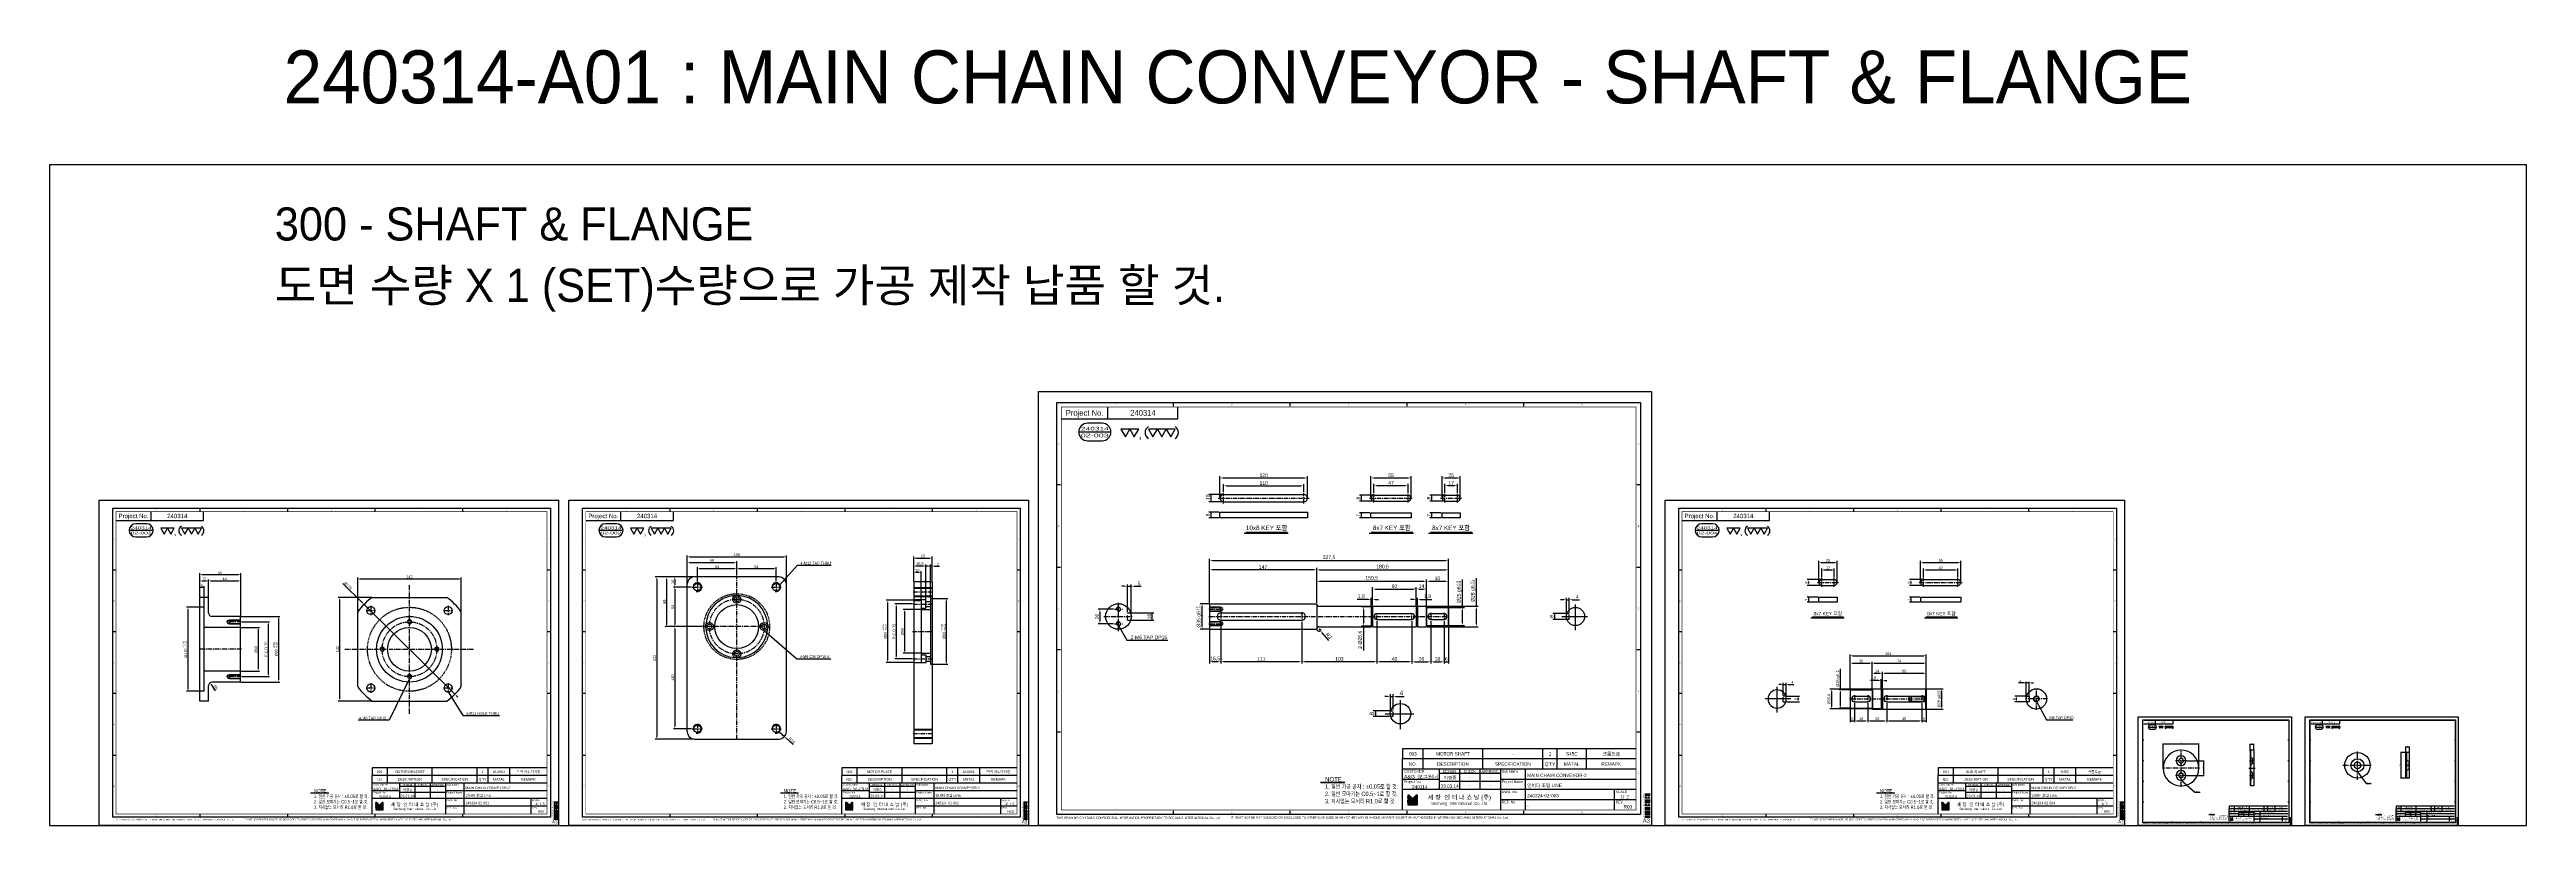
# Model space of a CAD drawing. Header units: inches. Extents: x 0 to 77285, y -118 to 40065.
# Drawn here: x 71277 to 74673, y 786 to 1849 of the extents above; entities that cross this region are included whole.
import ezdxf
from ezdxf.enums import TextEntityAlignment as Align

# ---------------------------------------------------------------- set-up
doc = ezdxf.new("R2010")
doc.units = ezdxf.units.IN
doc.header["$LTSCALE"] = 5
doc.header["$MEASUREMENT"] = 0
for name, pattern in [('CENTER', [2, 1.25, -0.25, 0.25, -0.25]), ('HIDDEN', [0.375, 0.25, -0.125]), ('PHANTOM', [2.5, 1.25, -0.25, 0.25, -0.25, 0.25, -0.25])]:
    doc.linetypes.add(name, pattern=pattern)
for name, color, linetype in [('11', 1, 'CENTER'), ('22', 2, 'HIDDEN'), ('44', 4, 'Continuous'), ('55', 5, 'Continuous'), ('66', 6, 'PHANTOM'), ('77', 40, 'HIDDEN'), ('99', 181, 'Continuous'), ('A', 8, 'Continuous'), ('B', 123, 'Continuous'), ('D', 3, 'Continuous'), ('G', 231, 'Continuous'), ('T', 3, 'Continuous'), ('VV', 1, 'Continuous'), ('Y', 60, 'Continuous')]:
    doc.layers.add(name, color=color, linetype=linetype)
doc.layers.add('33', color=3, linetype='PHANTOM', lineweight=9)
doc.layers.add('88', color=35, linetype='Continuous', lineweight=5)
doc.styles.add('SCI', font='')
doc.styles.get('SCI').set_extended_font_data('Gulim')
doc.dimstyles.new('SCH', dxfattribs={"dimtxt": 2.5, "dimasz": 2, "dimexe": 1.25, "dimexo": 0.625, "dimtad": 1, "dimdec": 8, "dimtxsty": 'SCI', "dimcen": 2.5, "dimclrd": 4, "dimclre": 4, "dimclrt": 7, "dimadec": 8, "dimazin": 2, "dimtfac": 1, "dimtdec": 8, "dimtmove": 0, "dimatfit": 3, "dimfxl": 1, "dimarcsym": 0})

# ---------------------------------------------------------------- blocks, each defined once
blk = doc.blocks.new('J2')
for p, q in [((0, 2.25), (-2.6, 2.25)), ((-2.6, 2.25), (-1.3, 0)), ((-1.3, 0), (0, 2.25)), ((2.6, 2.25), (0, 2.25)), ((0, 2.25), (1.3, 0)), ((1.3, 0), (2.6, 2.25))]:
    blk.add_line(p, q)
blk = doc.blocks.new('J3')
for p, q in [((-3.9, 2.25), (-2.6, 0)), ((-1.3, 2.25), (-3.9, 2.25)), ((-2.6, 0), (-1.3, 2.25)), ((-1.3, 2.25), (0, 0)), ((1.3, 2.25), (-1.3, 2.25)), ((0, 0), (1.3, 2.25)), ((1.3, 2.25), (2.6, 0)), ((3.9, 2.25), (1.3, 2.25)), ((2.6, 0), (3.9, 2.25))]:
    blk.add_line(p, q)
blk = doc.blocks.new('A$C645fd8c3')
at = {"linetype": 'Continuous'}
h = blk.add_hatch(dxfattribs=at)
h.set_pattern_fill('ANSI31', color=5, scale=0.563055, style=0)
h.set_pattern_definition([(45, (-482.600826, -378.99261), (-0.04976753, 0.04976753), [])])
h.paths.add_polyline_path([(259.7, -279.3), (259.7, -276.2), (258.7, -276.2), (256.3, -278.6), (254, -276.2), (253, -276.2), (253, -279.3)])
h.paths.add_polyline_path([(253, -279.8), (253, -282.9), (259.7, -282.9), (259.7, -279.8)])
at = {"color": 2}
for p, q in [((12.5, -289.5), (12.5, -7.5)), ((12.5, -7.5), (412.5, -7.5)), ((92.5, -10), (92.5, -7.5)), ((172.5, -10), (172.5, -7.5)), ((252.5, -10), (252.5, -7.5)), ((332.5, -10), (332.5, -7.5)), ((412.5, -7.5), (412.5, -289.5)), ((15, -63.9), (12.5, -63.9)), ((412.5, -63.9), (410, -63.9)), ((15, -120.3), (12.5, -120.3)), ((412.5, -120.3), (410, -120.3)), ((15, -176.7), (12.5, -176.7)), ((412.5, -176.7), (410, -176.7)), ((15, -233.1), (12.5, -233.1)), ((412.5, -233.1), (410, -233.1)), ((92.5, -289.5), (92.5, -287)), ((172.5, -289.5), (172.5, -287)), ((252.5, -289.5), (252.5, -287)), ((332.5, -289.5), (332.5, -287)), ((412.5, -289.5), (12.5, -289.5))]:
    blk.add_line(p, q, dxfattribs=at)
at = {"color": 40}
for p, q in [((47.5, -18.5), (47.5, -10.5)), ((95.5, -18.5), (95.5, -10.5))]:
    blk.add_line(p, q, dxfattribs=at)
at = {"color": 7, "linetype": 'Continuous'}
blk.add_line((27.5, -27.6), (49.5, -27.6), dxfattribs=at)
for p, q in [((409.5, -244.5), (249.5, -244.5)), ((249.5, -244.5), (249.5, -251.5)), ((249.5, -286.5), (249.5, -251.5)), ((409.5, -251.5), (249.5, -251.5)), ((409.5, -258.5), (249.5, -258.5)), ((316.5, -261.5), (274.5, -261.5)), ((316.5, -267), (274.5, -267)), ((316.5, -258.5), (316.5, -286.5)), ((415.6, -275.4), (419.2, -275.4))]:
    blk.add_line(p, q)
at = {"color": 3}
for p, q in [((263.5, -251.5), (263.5, -244.5)), ((263.5, -258.5), (263.5, -251.5)), ((304.5, -251.5), (304.5, -244.5)), ((304.5, -258.5), (304.5, -251.5)), ((345.5, -251.5), (345.5, -244.5)), ((345.5, -258.5), (345.5, -251.5)), ((355.5, -251.5), (355.5, -244.5)), ((355.5, -258.5), (355.5, -251.5)), ((375.5, -251.5), (375.5, -244.5)), ((375.5, -258.5), (375.5, -251.5)), ((274.5, -265.5), (249.5, -265.5)), ((274.5, -258.5), (274.5, -272.5)), ((288.5, -258.5), (288.5, -272.5)), ((302.5, -258.5), (302.5, -272.5)), ((409.6, -265.5), (316.5, -265.5)), ((333.5, -258.5), (333.5, -286.5)), ((409.5, -272.5), (249.5, -272.5)), ((409.6, -279.5), (316.5, -279.5))]:
    blk.add_line(p, q, dxfattribs=at)
at = {"color": 5, "linetype": 'Continuous'}
for p, q in [((253, -276.2), (253, -279.3)), ((254, -276.2), (253, -276.2)), ((259.7, -279.3), (253, -279.3)), ((253, -279.8), (253, -282.9)), ((259.7, -279.8), (253, -279.8)), ((253, -282.9), (259.7, -282.9)), ((254, -276.2), (256.3, -278.6)), ((258.7, -276.2), (256.3, -278.6)), ((259.7, -276.2), (258.7, -276.2)), ((259.7, -279.3), (259.7, -276.2)), ((259.7, -282.9), (259.7, -279.8))]:
    blk.add_line(p, q, dxfattribs=at)
at = {"color": 40, "const_width": 0.5}
blk.add_lwpolyline([(15.5, -286.5), (15.5, -10.5), (409.5, -10.5), (409.5, -286.5)], close=True, dxfattribs=at)
at = {"color": 40}
blk.add_lwpolyline([(15.5, -18.5), (95.5, -18.5)], dxfattribs=at)
blk.add_lwpolyline([(33.5, -21.6, 1), (33.5, -33.6), (43.5, -33.6, 1), (43.5, -21.6)], format="xyb", close=True)
at = {"const_width": 0.257}
blk.add_lwpolyline([(193.3, -268), (209.9, -268)], dxfattribs=at)
at = {"color": 3}
blk.add_lwpolyline([(193.3, -267.4), (209.9, -267.4)], dxfattribs=at)
for centre, start, end in [((77.6, -28), 120, 240), ((91.2, -28), 300, 60)]:
    blk.add_arc(centre, 4.69, start, end)
at = {"layer": '11'}
blk.add_line((415.6, -276.4), (419.2, -276.4), dxfattribs=at)
at = {"layer": '22'}
blk.add_line((415.6, -277.4), (419.2, -277.4), dxfattribs=at)
at = {"layer": '33'}
blk.add_line((415.6, -278.4), (419.2, -278.4), dxfattribs=at)
at = {"layer": '44'}
blk.add_line((415.6, -279.4), (419.2, -279.4), dxfattribs=at)
at = {"layer": '55'}
blk.add_line((415.6, -280.4), (419.2, -280.4), dxfattribs=at)
at = {"layer": '66'}
blk.add_line((415.6, -281.4), (419.2, -281.4), dxfattribs=at)
at = {"layer": '77'}
blk.add_line((415.6, -282.4), (419.2, -282.4), dxfattribs=at)
at = {"layer": '88'}
blk.add_line((415.6, -283.4), (419.2, -283.4), dxfattribs=at)
at = {"layer": '99'}
blk.add_line((415.6, -284.4), (419.2, -284.4), dxfattribs=at)
at = {"layer": 'A'}
blk.add_line((415.6, -285.4), (419.2, -285.4), dxfattribs=at)
at = {"layer": 'B'}
blk.add_line((415.6, -286.4), (419.2, -286.4), dxfattribs=at)
at = {"layer": 'D'}
blk.add_line((415.6, -287.4), (419.2, -287.4), dxfattribs=at)
at = {"layer": 'Defpoints', "color": 1}
blk.add_lwpolyline([(0, -297), (0, 0), (420, 0), (420, -297)], close=True, dxfattribs=at)
at = {"layer": 'G'}
blk.add_line((415.6, -288.4), (419.2, -288.4), dxfattribs=at)
at = {"layer": 'T'}
for p, q in [((394.5, -272.5), (394.5, -286.5)), ((415.6, -289.4), (419.2, -289.4))]:
    blk.add_line(p, q, dxfattribs=at)
at = {"layer": 'VV'}
blk.add_line((415.6, -291.4), (419.2, -291.4), dxfattribs=at)
at = {"layer": 'Y'}
blk.add_line((415.6, -290.4), (419.2, -290.4), dxfattribs=at)
at = {"xscale": 2.34375, "yscale": 2.34375, "zscale": 2.34375}
for name, p in [('J2', (62.5, -31)), ('J3', (84.4, -31))]:
    blk.add_blockref(name, p, dxfattribs=at)
at = {"style": 'SCI'}
for s, height, p in [('Project No.', 4, (31.5, -14.5)), (',', 5.86, (69.6, -29.1)), ('NO.', 2.31, (256.5, -255)), ('DESCRIPTION', 2.308, (284, -255)), ('SPECIFICATION', 2.308, (325, -255)), ("Q'TY", 2.31, (350.5, -255)), ('MATAL', 2.31, (365.5, -255)), ('REMAPK', 2.31, (392.5, -255)), ('DESIGN', 1.73, (281.5, -260)), ('이경중', 2.31, (282, -264.4)), ('CHECK', 1.73, (295.5, -260)), ('-', 2.31, (295.5, -264.2)), ('APPROVE', 1.73, (309.5, -260)), ('-', 2.31, (309.5, -264.2)), ('세 창  인 터 내 쇼 날 (주)', 3.03, (288.4, -277.8)), ('Sechang  International  Co.,Ltd.', 2.02, (288.7, -281.9)), ('0', 0.6, (414.6, -275.4))]:
    blk.add_text(s, height=height, dxfattribs=at).set_placement(p, align=Align.MIDDLE_CENTER)
at = {"color": 2, "style": 'SCI'}
for s, p in [('1', (52.5, -8.8)), ('2', (132.5, -8.8)), ('3', (212.5, -8.8)), ('4', (292.5, -8.8)), ('5', (372.5, -8.8)), ('A', (13.8, -35.7)), ('A', (411.2, -35.7)), ('B', (13.8, -92.1)), ('B', (411.2, -92.1)), ('C', (13.8, -148.5)), ('C', (411.2, -148.5)), ('D', (13.8, -204.9)), ('D', (411.2, -204.9)), ('E', (13.8, -261.3)), ('E', (411.2, -261.3)), ('E', (411.2, -261.3)), ('1', (52.5, -288.2)), ('2', (132.5, -288.2)), ('3', (212.5, -288.2)), ('4', (292.5, -288.2)), ('5', (372.5, -288.2))]:
    blk.add_text(s, height=1, dxfattribs=at).set_placement(p, align=Align.MIDDLE_CENTER)
at = {"style": 'SCI'}
for s, height, p in [('Project No.', 1.731, (250.5, -267)), ('CUSTOMER', 1.73, (250.7, -260)), ('Sub Name', 1.73, (317.5, -260)), ('Project Name', 1.731, (317.5, -267)), ('DWG. No.', 1.73, (317.5, -274)), ('REF. No.', 1.73, (317.5, -281)), ('SCALE', 1.73, (395.5, -274)), ('REV.', 1.73, (395.5, -281))]:
    blk.add_text(s, height=height, dxfattribs=at).set_placement(p, align=Align.MIDDLE_LEFT)
at = {"color": 40, "style": 'SCI'}
for s, p in [('-', (295.5, -269.7)), ('-', (309.5, -269.7)), ('1/', (400.1, -277.3))]:
    blk.add_text(s, height=2.31, dxfattribs=at).set_placement(p, align=Align.MIDDLE_CENTER)
at = {"color": 3, "linetype": 'Continuous', "style": 'SCI'}
for s, p in [('THIS DRAWING CONTAINS CONFIDENTIAL INFORMATION PROPRIETARY TO SECHANG INTERNATIONAL Co., Ltd  ', (12.1, -292.5)), ('IT MUST NOT BE REPRODUCED OR DISCLOSED TO OTHERS OR USED IN ANY OTHER WAY IN WHOLE OR PART EXCEPT AN AUTHORIZED IN WRITING BY SECHANG INTERNATIONAL Co., Ltd.', (131.9, -292.4))]:
    blk.add_text(s, height=1.5, dxfattribs=at).set_placement(p)
at = {"color": 2, "style": 'SCI'}
blk.add_text('A3', height=3, dxfattribs=at).set_placement((419.1, -296.1), align=Align.BOTTOM_RIGHT)
at = {"color": 40, "insert": (196.3, -263.9), "char_height": 3, "attachment_point": 1, "style": 'SCI'}
blk.add_mtext_dynamic_manual_height_columns('NOTE{\\W0.8;\\P1. 일반 가공 공차 : %%P0.05로 할 것.\\P2. 일반 모따기는 C0.5~1로 할 것.\\P3. 지시없는 모서리 R1.0로 할 것.}', width=205.982, gutter_width=1.29, heights=[0], dxfattribs=at)
at = {"layer": '11', "style": 'SCI'}
blk.add_text('11', height=0.6, dxfattribs=at).set_placement((414.6, -276.4), align=Align.MIDDLE_CENTER)
at = {"layer": '22', "style": 'SCI'}
blk.add_text('22', height=0.6, dxfattribs=at).set_placement((414.6, -277.4), align=Align.MIDDLE_CENTER)
at = {"layer": '33', "style": 'SCI'}
blk.add_text('33', height=0.6, dxfattribs=at).set_placement((414.6, -278.4), align=Align.MIDDLE_CENTER)
at = {"layer": '44', "style": 'SCI'}
blk.add_text('44', height=0.6, dxfattribs=at).set_placement((414.6, -279.4), align=Align.MIDDLE_CENTER)
at = {"layer": '55', "style": 'SCI'}
blk.add_text('55', height=0.6, dxfattribs=at).set_placement((414.6, -280.4), align=Align.MIDDLE_CENTER)
at = {"layer": '66', "style": 'SCI'}
blk.add_text('66', height=0.6, dxfattribs=at).set_placement((414.6, -281.4), align=Align.MIDDLE_CENTER)
at = {"layer": '77', "style": 'SCI'}
blk.add_text('77', height=0.6, dxfattribs=at).set_placement((414.6, -282.4), align=Align.MIDDLE_CENTER)
at = {"layer": '88', "style": 'SCI'}
blk.add_text('88', height=0.6, dxfattribs=at).set_placement((414.6, -283.4), align=Align.MIDDLE_CENTER)
at = {"layer": '99', "style": 'SCI'}
blk.add_text('99', height=0.6, dxfattribs=at).set_placement((414.6, -284.4), align=Align.MIDDLE_CENTER)
at = {"layer": 'A', "style": 'SCI'}
blk.add_text('A', height=0.6, dxfattribs=at).set_placement((414.6, -285.4), align=Align.MIDDLE_CENTER)
at = {"layer": 'B', "style": 'SCI'}
blk.add_text('B', height=0.6, dxfattribs=at).set_placement((414.6, -286.4), align=Align.MIDDLE_CENTER)
at = {"layer": 'D', "style": 'SCI'}
blk.add_text('D', height=0.6, dxfattribs=at).set_placement((414.6, -287.4), align=Align.MIDDLE_CENTER)
at = {"layer": 'G', "style": 'SCI'}
blk.add_text('G', height=0.6, dxfattribs=at).set_placement((414.6, -288.4), align=Align.MIDDLE_CENTER)
at = {"layer": 'T', "style": 'SCI'}
blk.add_text('T', height=0.6, dxfattribs=at).set_placement((414.6, -289.4), align=Align.MIDDLE_CENTER)
at = {"layer": 'VV', "style": 'SCI'}
blk.add_text('V', height=0.6, dxfattribs=at).set_placement((414.6, -291.4), align=Align.MIDDLE_CENTER)
at = {"layer": 'Y', "style": 'SCI'}
blk.add_text('Y', height=0.6, dxfattribs=at).set_placement((414.6, -290.4), align=Align.MIDDLE_CENTER)
blk = doc.blocks.new('A$Cac560e52')
for p, q in [((-4, 10), (-4, 13.4)), ((4, 10), (-4, 10)), ((4, 13.4), (4, 10))]:
    blk.add_line(p, q)
for radius in [14, 3.32]:
    blk.add_circle((0, 0), radius)
at = {"layer": '11'}
for p, q in [((-15, 0), (15, 0)), ((0, -15), (0, 15))]:
    blk.add_line(p, q, dxfattribs=at)
at = {"layer": 'T'}
blk.add_arc((0, 0), 4, 255, 165, dxfattribs=at)
blk = doc.blocks.new('A$Cce9cdc74')
for radius in [17.5, 8.9, 4.5]:
    blk.add_circle((0, 0), radius)
at = {"layer": '11'}
for p, q in [((-20, 0), (20, 0)), ((0, -20), (0, 20))]:
    blk.add_line(p, q, dxfattribs=at)
blk = doc.blocks.new('A$C3da74efd')
for p, q in [((-51.1, 71), (51.1, 71)), ((-71, -51.1), (-71, 51.1)), ((71, -51.1), (71, 51.1)), ((-51.1, -71), (51.1, -71))]:
    blk.add_line(p, q)
for centre, radius in [((-53, 53), 5.5), ((0, 0), 45), ((0, 37.5), 2.46), ((53, 53), 5.5), ((-37.5, 0), 2.46), ((0, 0), 30), ((37.5, 0), 2.46), ((-53, -53), 5.5), ((0, -37.5), 2.46), ((53, -53), 5.5)]:
    blk.add_circle(centre, radius)
for start, end in [(125.7643, 144.2357), (35.7643, 54.2357), (215.7643, 234.2357), (305.7643, 324.2357)]:
    blk.add_arc((0, 0), 87.5, start, end)
at = {"layer": '11'}
for p, q in [((0, -88.5), (0, 88.5)), ((-59.5, 53), (-46.5, 53)), ((-53, 59.5), (-53, 46.5)), ((46.5, 53), (59.5, 53)), ((53, 59.5), (53, 46.5)), ((-88.5, 0), (88.5, 0)), ((-59.5, -53), (-46.5, -53)), ((-53, -46.5), (-53, -59.5)), ((46.5, -53), (59.5, -53)), ((53, -46.5), (53, -59.5))]:
    blk.add_line(p, q, dxfattribs=at)
blk.add_circle((0, 0), 37.5, dxfattribs=at)
at = {"layer": '22'}
blk.add_circle((0, 0), 57.5, dxfattribs=at)
at = {"layer": 'T'}
for centre in [(0, 37.5), (-37.5, 0), (37.5, 0), (0, -37.5)]:
    blk.add_arc(centre, 3, 255, 165, dxfattribs=at)
blk = doc.blocks.new('A$C184b4f30')
for centre, radius in [((0, -10), 24.5), ((0, 0), 6.7), ((0, 0), 3.3), ((0, -20), 6.7), ((0, -20), 3.3)]:
    blk.add_circle(centre, radius)
at = {"layer": '11'}
for p, q in [((-7.7, 0), (7.7, 0)), ((0, -35.5), (0, 15.5)), ((-25.5, -10), (25.5, -10)), ((-7.7, -20), (7.7, -20))]:
    blk.add_line(p, q, dxfattribs=at)
blk = doc.blocks.new('A$Ca8d8dcbb')
for p, q in [((-12, 71), (0, 71)), ((-12, 71), (-12, 50)), ((0, 71), (0, -71)), ((-56, 45), (-56, -45)), ((-56, 45), (-17, 45)), ((-56, 40), (-39, 40)), ((-39, 35), (-56, 35)), ((-41, 40.5), (-41, 34.5)), ((-39, 40), (-37.6, 37.5)), ((-39, 40), (-39, 35)), ((-37.6, 37.5), (-39, 35)), ((-6, 57.5), (-6, -57.5)), ((-6, 57.5), (0, 57.5)), ((-56, 30), (-6, 30)), ((-56, -30), (-6, -30)), ((-56, -35), (-39, -35)), ((-39, -40), (-56, -40)), ((-56, -45), (-17, -45)), ((-41, -34.5), (-41, -40.5)), ((-39, -35), (-37.6, -37.5)), ((-39, -35), (-39, -40)), ((-37.6, -37.5), (-39, -40)), ((-12, -50), (-12, -71)), ((-6, -57.5), (0, -57.5)), ((-12, -71), (0, -71))]:
    blk.add_line(p, q)
for centre, start, end in [((-17, 50), 270, 0), ((-17, -50), 0, 90)]:
    blk.add_arc(centre, 5, start, end)
at = {"layer": '11'}
for p, q in [((-57, 37.5), (-36.6, 37.5)), ((-57, 0), (1, 0)), ((-57, -37.5), (-36.6, -37.5))]:
    blk.add_line(p, q, dxfattribs=at)
at = {"layer": 'T'}
for p, q in [((-56, 40.5), (-41, 40.5)), ((-41, 34.5), (-56, 34.5)), ((-41, 40.5), (-40.1, 40)), ((-40.1, 35), (-41, 34.5)), ((-56, -34.5), (-41, -34.5)), ((-41, -40.5), (-56, -40.5)), ((-41, -34.5), (-40.1, -35)), ((-40.1, -40), (-41, -40.5))]:
    blk.add_line(p, q, dxfattribs=at)
blk = doc.blocks.new('A$Cb686dc58')
for p, q in [((0, 17.5), (0, -17.5)), ((0, 17.5), (4, 17.5)), ((4, 17.5), (5, 16.5)), ((4, -17.5), (4, 17.5)), ((5, 16.5), (5, -16.5)), ((0, -17.5), (4, -17.5)), ((4, -17.5), (5, -16.5))]:
    blk.add_line(p, q)
at = {"layer": '11'}
blk.add_line((6, 0), (-1, 0), dxfattribs=at)
at = {"layer": '22'}
for p, q in [((0.6, 4.5), (0, 4.5)), ((5, 8.9), (0.6, 4.5)), ((0.6, 4.5), (0.6, -4.5)), ((0.6, -4.5), (0, -4.5)), ((0.6, -4.5), (5, -8.9))]:
    blk.add_line(p, q, dxfattribs=at)
blk = doc.blocks.new('*D976')
at = {"color": 4, "lineweight": -2, "transparency": 16777216}
for p, q in [((71482.1, 1085.2), (71464.9, 1085.2)), ((71466.8, 1082.2), (71466.8, 973.2)), ((71482.1, 970.2), (71464.9, 970.2))]:
    blk.add_line(p, q, dxfattribs=at)
at = {"color": 4, "transparency": 16777216}
for points in [[(71466.3, 1082.2), (71467.3, 1082.2), (71466.8, 1085.2)], [(71466.3, 973.2), (71467.3, 973.2), (71466.8, 970.2)]]:
    blk.add_solid(points, dxfattribs=at)
at = {"layer": 'Defpoints', "color": 0, "transparency": 16777216}
for p in [(71483.1, 1085.2), (71466.8, 970.2), (71483.1, 970.2)]:
    blk.add_point(p, dxfattribs=at)
at = {"color": 7, "transparency": 16777216, "insert": (71462.6, 1027.7), "char_height": 3.75, "attachment_point": 5, "rotation": 90, "style": 'SCI'}
blk.add_mtext('%%C115 {\\H0.7x;\\S+0.05^ +0.03;} ', dxfattribs=at)
blk = doc.blocks.new('*D977')
at = {"color": 4, "lineweight": -2, "transparency": 16777216}
for p, q in [((71540, 1057.7), (71564.9, 1057.7)), ((71563, 1054.7), (71563, 1000.7)), ((71540, 997.7), (71564.9, 997.7))]:
    blk.add_line(p, q, dxfattribs=at)
at = {"color": 4, "transparency": 16777216}
for points in [[(71562.5, 1054.7), (71563.5, 1054.7), (71563, 1057.7)], [(71562.5, 1000.7), (71563.5, 1000.7), (71563, 997.7)]]:
    blk.add_solid(points, dxfattribs=at)
at = {"layer": 'Defpoints', "color": 0, "transparency": 16777216}
for p in [(71539.1, 1057.7), (71539.1, 997.7), (71563, 997.7)]:
    blk.add_point(p, dxfattribs=at)
at = {"color": 7, "transparency": 16777216, "insert": (71560.1, 1027.7), "char_height": 3.75, "attachment_point": 5, "rotation": 90, "style": 'SCI'}
blk.add_mtext('%%C60', dxfattribs=at)
blk = doc.blocks.new('*D978')
at = {"color": 4, "lineweight": -2, "transparency": 16777216}
for p, q in [((71541, 1065.2), (71578.7, 1065.2)), ((71576.9, 1062.2), (71576.9, 993.2)), ((71541, 990.2), (71578.7, 990.2))]:
    blk.add_line(p, q, dxfattribs=at)
at = {"color": 4, "transparency": 16777216}
for points in [[(71576.4, 1062.2), (71577.4, 1062.2), (71576.9, 1065.2)], [(71576.4, 993.2), (71577.4, 993.2), (71576.9, 990.2)]]:
    blk.add_solid(points, dxfattribs=at)
at = {"layer": 'Defpoints', "color": 0, "transparency": 16777216}
for p in [(71540.1, 1065.2), (71540.1, 990.2), (71576.9, 990.2)]:
    blk.add_point(p, dxfattribs=at)
at = {"color": 7, "transparency": 16777216, "insert": (71574, 1027.7), "char_height": 3.75, "attachment_point": 5, "rotation": 90, "style": 'SCI'}
blk.add_mtext('P.C.D 75', dxfattribs=at)
blk = doc.blocks.new('*D979')
at = {"color": 4, "lineweight": -2, "transparency": 16777216}
for p, q in [((71540, 1072.7), (71592.6, 1072.7)), ((71590.8, 1069.7), (71590.8, 985.7)), ((71540, 982.7), (71592.6, 982.7))]:
    blk.add_line(p, q, dxfattribs=at)
at = {"color": 4, "transparency": 16777216}
for points in [[(71590.3, 1069.7), (71591.3, 1069.7), (71590.8, 1072.7)], [(71590.3, 985.7), (71591.3, 985.7), (71590.8, 982.7)]]:
    blk.add_solid(points, dxfattribs=at)
at = {"layer": 'Defpoints', "color": 0, "transparency": 16777216}
for p in [(71539.1, 1072.7), (71539.1, 982.7), (71590.8, 982.7)]:
    blk.add_point(p, dxfattribs=at)
at = {"color": 7, "transparency": 16777216, "insert": (71586.6, 1027.7), "char_height": 3.75, "attachment_point": 5, "rotation": 90, "style": 'SCI'}
blk.add_mtext('%%C90 {\\H0.7x;\\S-0.03^ -0.05;} ', dxfattribs=at)
blk = doc.blocks.new('*D980')
at = {"color": 4, "lineweight": -2, "transparency": 16777216}
for p, q in [((71483.1, 1099.6), (71483.1, 1114)), ((71489.1, 1112.1), (71483.1, 1112.1)), ((71489.1, 1086.1), (71489.1, 1114))]:
    blk.add_line(p, q, dxfattribs=at)
at = {"layer": 'Defpoints', "color": 0, "transparency": 16777216}
for p in [(71483.1, 1112.1), (71483.1, 1098.7), (71489.1, 1085.2)]:
    blk.add_point(p, dxfattribs=at)
at = {"color": 7, "transparency": 16777216, "insert": (71486.1, 1115), "char_height": 3.75, "attachment_point": 5, "style": 'SCI'}
blk.add_mtext('6', dxfattribs=at)
blk = doc.blocks.new('*D981')
at = {"color": 4, "lineweight": -2, "transparency": 16777216}
for p, q in [((71483.1, 1099.6), (71483.1, 1123.2)), ((71486.1, 1121.3), (71492.1, 1121.3)), ((71495.1, 1099.6), (71495.1, 1123.2))]:
    blk.add_line(p, q, dxfattribs=at)
at = {"color": 4, "transparency": 16777216}
for points in [[(71486.1, 1121.8), (71486.1, 1120.8), (71483.1, 1121.3)], [(71492.1, 1121.8), (71492.1, 1120.8), (71495.1, 1121.3)]]:
    blk.add_solid(points, dxfattribs=at)
at = {"layer": 'Defpoints', "color": 0, "transparency": 16777216}
for p in [(71495.1, 1121.3), (71483.1, 1098.7), (71495.1, 1098.7)]:
    blk.add_point(p, dxfattribs=at)
at = {"color": 7, "transparency": 16777216, "insert": (71489.1, 1124.2), "char_height": 3.75, "attachment_point": 5, "style": 'SCI'}
blk.add_mtext('12', dxfattribs=at)
blk = doc.blocks.new('*D982')
at = {"color": 4, "lineweight": -2, "transparency": 16777216}
for p, q in [((71495.1, 1099.6), (71495.1, 1123.2)), ((71498.1, 1121.3), (71536.1, 1121.3)), ((71539.1, 1073.6), (71539.1, 1123.2))]:
    blk.add_line(p, q, dxfattribs=at)
at = {"color": 4, "transparency": 16777216}
for points in [[(71498.1, 1121.8), (71498.1, 1120.8), (71495.1, 1121.3)], [(71536.1, 1121.8), (71536.1, 1120.8), (71539.1, 1121.3)]]:
    blk.add_solid(points, dxfattribs=at)
at = {"layer": 'Defpoints', "color": 0, "transparency": 16777216}
for p in [(71539.1, 1121.3), (71495.1, 1098.7), (71539.1, 1072.7)]:
    blk.add_point(p, dxfattribs=at)
at = {"color": 7, "transparency": 16777216, "insert": (71517.1, 1124.2), "char_height": 3.75, "attachment_point": 5, "style": 'SCI'}
blk.add_mtext('44', dxfattribs=at)
blk = doc.blocks.new('*D983')
at = {"color": 4, "lineweight": -2, "transparency": 16777216}
for p, q in [((71483.1, 1099.6), (71483.1, 1131.8)), ((71486.1, 1129.9), (71536.1, 1129.9)), ((71539.1, 1073.6), (71539.1, 1131.8))]:
    blk.add_line(p, q, dxfattribs=at)
at = {"color": 4, "transparency": 16777216}
for points in [[(71486.1, 1130.4), (71486.1, 1129.4), (71483.1, 1129.9)], [(71536.1, 1130.4), (71536.1, 1129.4), (71539.1, 1129.9)]]:
    blk.add_solid(points, dxfattribs=at)
at = {"layer": 'Defpoints', "color": 0, "transparency": 16777216}
for p in [(71539.1, 1129.9), (71483.1, 1098.7), (71539.1, 1072.7)]:
    blk.add_point(p, dxfattribs=at)
at = {"color": 7, "transparency": 16777216, "insert": (71511.1, 1132.7), "char_height": 3.75, "attachment_point": 5, "style": 'SCI'}
blk.add_mtext('56', dxfattribs=at)
blk = doc.blocks.new('*D984')
at = {"color": 4, "lineweight": -2, "transparency": 16777216}
blk.add_line((71504.8, 970.7), (71498.9, 979.3), dxfattribs=at)
at = {"color": 4, "transparency": 16777216}
blk.add_solid([(71499.4, 979.6), (71498.5, 979.1), (71497.3, 981.8)], dxfattribs=at)
at = {"layer": 'Defpoints', "color": 0, "transparency": 16777216}
for p in [(71497.3, 981.8), (71500.1, 977.7)]:
    blk.add_point(p, dxfattribs=at)
at = {"color": 7, "transparency": 16777216, "insert": (71505.1, 975.4), "char_height": 3.75, "attachment_point": 5, "rotation": 303.8258, "style": 'SCI'}
blk.add_mtext('R5', dxfattribs=at)
blk = doc.blocks.new('*D985')
at = {"color": 4, "lineweight": -2, "transparency": 16777216}
for p, q in [((71699.5, 1079.8), (71699.5, 1125.9)), ((71702.5, 1124), (71838.5, 1124)), ((71841.5, 1079.8), (71841.5, 1125.9))]:
    blk.add_line(p, q, dxfattribs=at)
at = {"color": 4, "transparency": 16777216}
for points in [[(71702.5, 1124.5), (71702.5, 1123.5), (71699.5, 1124)], [(71838.5, 1124.5), (71838.5, 1123.5), (71841.5, 1124)]]:
    blk.add_solid(points, dxfattribs=at)
at = {"layer": 'Defpoints', "color": 0, "transparency": 16777216}
for p in [(71841.5, 1124), (71699.5, 1078.8), (71841.5, 1078.8)]:
    blk.add_point(p, dxfattribs=at)
at = {"color": 7, "transparency": 16777216, "insert": (71770.5, 1126.9), "char_height": 3.75, "attachment_point": 5, "style": 'SCI'}
blk.add_mtext('142', dxfattribs=at)
blk = doc.blocks.new('*D986')
at = {"color": 4, "lineweight": -2, "transparency": 16777216}
for p, q in [((71718.4, 1098.7), (71672.7, 1098.7)), ((71674.6, 1095.7), (71674.6, 959.7)), ((71718.4, 956.7), (71672.7, 956.7))]:
    blk.add_line(p, q, dxfattribs=at)
at = {"color": 4, "transparency": 16777216}
for points in [[(71674.1, 1095.7), (71675.1, 1095.7), (71674.6, 1098.7)], [(71674.1, 959.7), (71675.1, 959.7), (71674.6, 956.7)]]:
    blk.add_solid(points, dxfattribs=at)
at = {"layer": 'Defpoints', "color": 0, "transparency": 16777216}
for p in [(71719.4, 1098.7), (71674.6, 956.7), (71719.4, 956.7)]:
    blk.add_point(p, dxfattribs=at)
at = {"color": 7, "transparency": 16777216, "insert": (71671.8, 1027.7), "char_height": 3.75, "attachment_point": 5, "rotation": 90, "style": 'SCI'}
blk.add_mtext('142', dxfattribs=at)
blk = doc.blocks.new('*D987')
at = {"color": 4, "lineweight": -2, "transparency": 16777216}
for p, q in [((71679.2, 1117.8), (71706.1, 1091.3)), ((71832.8, 966.2), (71708.3, 1089.2)), ((71834.9, 964.1), (71837, 962))]:
    blk.add_line(p, q, dxfattribs=at)
at = {"color": 4, "transparency": 16777216}
for points in [[(71706.5, 1091.6), (71705.8, 1090.9), (71708.3, 1089.2)], [(71835.3, 964.4), (71834.5, 963.7), (71832.8, 966.2)]]:
    blk.add_solid(points, dxfattribs=at)
at = {"layer": 'Defpoints', "color": 0, "transparency": 16777216}
for p in [(71708.3, 1089.2), (71832.8, 966.2)]:
    blk.add_point(p, dxfattribs=at)
at = {"color": 7, "transparency": 16777216, "insert": (71686.3, 1115), "char_height": 3.75, "attachment_point": 5, "rotation": 315.3538, "style": 'SCI'}
blk.add_mtext('∅175', dxfattribs=at)
blk = doc.blocks.new('A$C092f811e')
blk.add_circle((0, 0), 12.5)
at = {"layer": '11', "ltscale": 5.625}
for p, q in [((-18.7, 0), (18.7, 0)), ((0, -18.7), (0, 18.7))]:
    blk.add_line(p, q, dxfattribs=at)
at = {"layer": '22', "ltscale": 5}
for p, q in [((-11.8, 4), (-8.5, 4)), ((-8.5, -4), (-8.5, 4)), ((-8.5, -4), (-11.8, -4))]:
    blk.add_line(p, q, dxfattribs=at)
blk = doc.blocks.new('*D999')
at = {"color": 4, "lineweight": -2, "transparency": 16777216}
for p, q in [((73352.5, 1095.5), (73348.5, 1095.5)), ((73356.5, 1073.8), (73356.5, 1098)), ((73356.5, 1095.5), (73360.5, 1095.5)), ((73360.5, 1077.8), (73360.5, 1098)), ((73364.5, 1095.5), (73374.5, 1095.5))]:
    blk.add_line(p, q, dxfattribs=at)
at = {"color": 4, "transparency": 16777216}
for points in [[(73352.5, 1096.2), (73352.5, 1094.9), (73356.5, 1095.5)], [(73364.5, 1096.2), (73364.5, 1094.9), (73360.5, 1095.5)]]:
    blk.add_solid(points, dxfattribs=at)
at = {"layer": 'Defpoints', "color": 0, "transparency": 16777216}
for p in [(73360.5, 1095.5), (73356.5, 1072.6), (73360.5, 1076.6)]:
    blk.add_point(p, dxfattribs=at)
at = {"color": 7, "transparency": 16777216, "insert": (73371.5, 1099.3), "char_height": 5, "attachment_point": 5, "style": 'SCI'}
blk.add_mtext('4', dxfattribs=at)
blk = doc.blocks.new('*D1000')
at = {"color": 4, "lineweight": -2, "transparency": 16777216}
for p, q in [((73355.9, 1076.6), (73337.8, 1076.6)), ((73355.9, 1068.6), (73337.8, 1068.6)), ((73340.3, 1076.6), (73340.3, 1068.6))]:
    blk.add_line(p, q, dxfattribs=at)
at = {"layer": 'Defpoints', "color": 0, "transparency": 16777216}
for p in [(73340.3, 1068.6), (73357.1, 1076.6), (73357.1, 1068.6)]:
    blk.add_point(p, dxfattribs=at)
at = {"color": 7, "transparency": 16777216, "insert": (73336.5, 1072.6), "char_height": 5, "attachment_point": 5, "rotation": 90, "style": 'SCI'}
blk.add_mtext('8', dxfattribs=at)
blk = doc.blocks.new('A$Cb20dc6c5')
blk.add_circle((0, 0), 14)
at = {"layer": '11', "ltscale": 6.3}
for p, q in [((-21, 0), (21, 0)), ((0, -21), (0, 21))]:
    blk.add_line(p, q, dxfattribs=at)
at = {"layer": '22', "ltscale": 5}
for p, q in [((-13.3, 4), (-10, 4)), ((-10, -4), (-10, 4)), ((-10, -4), (-13.4, -4))]:
    blk.add_line(p, q, dxfattribs=at)
blk = doc.blocks.new('*D1001')
at = {"color": 4, "lineweight": -2, "transparency": 16777216}
for p, q in [((73114.3, 943.4), (73091.7, 943.4)), ((73114.2, 935.4), (73091.7, 935.4)), ((73094.8, 943.4), (73094.8, 935.4))]:
    blk.add_line(p, q, dxfattribs=at)
at = {"layer": 'Defpoints', "color": 0, "transparency": 16777216}
for p in [(73094.8, 935.4), (73115.7, 935.4), (73115.8, 943.4)]:
    blk.add_point(p, dxfattribs=at)
at = {"color": 7, "transparency": 16777216, "insert": (73090, 939.4), "char_height": 6.25, "attachment_point": 5, "rotation": 90, "style": 'SCI'}
blk.add_mtext('8', dxfattribs=at)
blk = doc.blocks.new('*D1002')
at = {"color": 4, "lineweight": -2, "transparency": 16777216}
for p, q in [((73111.4, 963.1), (73107.7, 963.1)), ((73115.2, 941), (73115.2, 966.3)), ((73115.2, 963.1), (73119.2, 963.1)), ((73119.2, 945), (73119.2, 966.3)), ((73122.9, 963.1), (73134.2, 963.1))]:
    blk.add_line(p, q, dxfattribs=at)
at = {"color": 4, "transparency": 16777216}
for points in [[(73111.4, 963.8), (73111.4, 962.5), (73115.2, 963.1)], [(73122.9, 963.8), (73122.9, 962.5), (73119.2, 963.1)]]:
    blk.add_solid(points, dxfattribs=at)
at = {"layer": 'Defpoints', "color": 0, "transparency": 16777216}
for p in [(73119.2, 963.1), (73115.2, 939.4), (73119.2, 943.4)]:
    blk.add_point(p, dxfattribs=at)
at = {"color": 7, "transparency": 16777216, "insert": (73130.4, 967.9), "char_height": 6.25, "attachment_point": 5, "style": 'SCI'}
blk.add_mtext('4', dxfattribs=at)
blk = doc.blocks.new('*D963')
at = {"color": 4, "lineweight": -2, "transparency": 16777216}
for p, q in [((72760.5, 1077.6), (72791, 1077.6)), ((72760.5, 1067.6), (72791, 1067.6)), ((72788.5, 1067.6), (72788.5, 1077.6))]:
    blk.add_line(p, q, dxfattribs=at)
at = {"layer": 'Defpoints', "color": 0, "transparency": 16777216}
for p in [(72759.2, 1077.6), (72759.2, 1067.6), (72788.5, 1077.6)]:
    blk.add_point(p, dxfattribs=at)
at = {"color": 7, "transparency": 16777216, "insert": (72784.7, 1072.6), "char_height": 5, "attachment_point": 5, "rotation": 90, "style": 'SCI'}
blk.add_mtext('10', dxfattribs=at)
blk = doc.blocks.new('*D964')
at = {"color": 4, "lineweight": -2, "transparency": 16777216}
for p, q in [((72750.9, 1114), (72746.9, 1114)), ((72754.9, 1078.8), (72754.9, 1116.5)), ((72754.9, 1114), (72759.9, 1114)), ((72759.9, 1073.8), (72759.9, 1116.5)), ((72763.9, 1114), (72773.6, 1114))]:
    blk.add_line(p, q, dxfattribs=at)
at = {"color": 4, "transparency": 16777216}
for points in [[(72750.9, 1114.6), (72750.9, 1113.3), (72754.9, 1114)], [(72763.9, 1114.6), (72763.9, 1113.3), (72759.9, 1114)]]:
    blk.add_solid(points, dxfattribs=at)
at = {"layer": 'Defpoints', "color": 0, "transparency": 16777216}
for p in [(72759.9, 1114), (72754.9, 1077.6), (72759.9, 1072.6)]:
    blk.add_point(p, dxfattribs=at)
at = {"color": 7, "transparency": 16777216, "insert": (72770.7, 1117.8), "char_height": 5, "attachment_point": 5, "style": 'SCI'}
blk.add_mtext('5', dxfattribs=at)
blk = doc.blocks.new('*D1003')
at = {"color": 4, "lineweight": -2, "transparency": 16777216}
for p, q in [((72735.7, 1082.6), (72714.5, 1082.6)), ((72735.7, 1062.6), (72714.5, 1062.6)), ((72717, 1078.6), (72717, 1066.6))]:
    blk.add_line(p, q, dxfattribs=at)
at = {"color": 4, "transparency": 16777216}
for points in [[(72716.3, 1078.6), (72717.7, 1078.6), (72717, 1082.6)], [(72716.3, 1066.6), (72717.7, 1066.6), (72717, 1062.6)]]:
    blk.add_solid(points, dxfattribs=at)
at = {"layer": 'Defpoints', "color": 0, "transparency": 16777216}
for p in [(72717, 1062.6), (72736.9, 1082.6), (72736.9, 1062.6)]:
    blk.add_point(p, dxfattribs=at)
at = {"color": 7, "transparency": 16777216, "insert": (72713.2, 1072.6), "char_height": 5, "attachment_point": 5, "rotation": 90, "style": 'SCI'}
blk.add_mtext('20', dxfattribs=at)
blk = doc.blocks.new('*D1004')
at = {"color": 4, "lineweight": -2, "transparency": 16777216}
for p, q in [((72885.3, 1239.6), (72866.4, 1239.6)), ((72885.3, 1229.6), (72866.4, 1229.6)), ((72868.9, 1239.6), (72868.9, 1229.6))]:
    blk.add_line(p, q, dxfattribs=at)
at = {"layer": 'Defpoints', "color": 0, "transparency": 16777216}
for p in [(72868.9, 1229.6), (72886.6, 1239.6), (72886.6, 1229.6)]:
    blk.add_point(p, dxfattribs=at)
at = {"color": 7, "transparency": 16777216, "insert": (72865.1, 1235.7), "char_height": 5, "attachment_point": 5, "rotation": 90, "style": 'SCI'}
blk.add_mtext('10', dxfattribs=at)
blk = doc.blocks.new('*D1005')
at = {"color": 4, "lineweight": -2, "transparency": 16777216}
for p, q in [((72880.3, 1215.6), (72866.4, 1215.6)), ((72880.3, 1207.6), (72866.4, 1207.6)), ((72868.9, 1215.6), (72868.9, 1207.6))]:
    blk.add_line(p, q, dxfattribs=at)
at = {"layer": 'Defpoints', "color": 0, "transparency": 16777216}
for p in [(72868.9, 1207.6), (72881.6, 1215.6), (72881.6, 1207.6)]:
    blk.add_point(p, dxfattribs=at)
at = {"color": 7, "transparency": 16777216, "insert": (72865.1, 1211.6), "char_height": 5, "attachment_point": 5, "rotation": 90, "style": 'SCI'}
blk.add_mtext('8', dxfattribs=at)
blk = doc.blocks.new('*D1006')
at = {"color": 4, "lineweight": -2, "transparency": 16777216}
for p, q in [((73091.3, 1238.6), (73072.8, 1238.6)), ((73091.3, 1230.6), (73072.8, 1230.6)), ((73075.3, 1238.6), (73075.3, 1230.6))]:
    blk.add_line(p, q, dxfattribs=at)
at = {"layer": 'Defpoints', "color": 0, "transparency": 16777216}
for p in [(73075.3, 1230.6), (73092.6, 1238.6), (73092.6, 1230.6)]:
    blk.add_point(p, dxfattribs=at)
at = {"color": 7, "transparency": 16777216, "insert": (73071.4, 1234.6), "char_height": 5, "attachment_point": 5, "rotation": 90, "style": 'SCI'}
blk.add_mtext('8', dxfattribs=at)
blk = doc.blocks.new('*D1007')
at = {"color": 4, "lineweight": -2, "transparency": 16777216}
for p, q in [((73087.3, 1214.6), (73072.8, 1214.6)), ((73087.3, 1207.6), (73072.8, 1207.6)), ((73075.3, 1214.6), (73075.3, 1207.6))]:
    blk.add_line(p, q, dxfattribs=at)
at = {"layer": 'Defpoints', "color": 0, "transparency": 16777216}
for p in [(73075.3, 1207.6), (73088.6, 1214.6), (73088.6, 1207.6)]:
    blk.add_point(p, dxfattribs=at)
at = {"color": 7, "transparency": 16777216, "insert": (73071.4, 1211.1), "char_height": 5, "attachment_point": 5, "rotation": 90, "style": 'SCI'}
blk.add_mtext('7', dxfattribs=at)
blk = doc.blocks.new('*D1008')
at = {"color": 4, "lineweight": -2, "transparency": 16777216}
for p, q in [((73188.8, 1238.6), (73169.2, 1238.6)), ((73188.8, 1230.6), (73169.2, 1230.6)), ((73171.7, 1238.6), (73171.7, 1230.6))]:
    blk.add_line(p, q, dxfattribs=at)
at = {"layer": 'Defpoints', "color": 0, "transparency": 16777216}
for p in [(73171.7, 1230.6), (73190.1, 1238.6), (73190.1, 1230.6)]:
    blk.add_point(p, dxfattribs=at)
at = {"color": 7, "transparency": 16777216, "insert": (73167.9, 1234.6), "char_height": 5, "attachment_point": 5, "rotation": 90, "style": 'SCI'}
blk.add_mtext('8', dxfattribs=at)
blk = doc.blocks.new('*D1009')
at = {"color": 4, "lineweight": -2, "transparency": 16777216}
for p, q in [((73184.8, 1214.6), (73169.2, 1214.6)), ((73184.8, 1207.6), (73169.2, 1207.6)), ((73171.7, 1214.6), (73171.7, 1207.6))]:
    blk.add_line(p, q, dxfattribs=at)
at = {"layer": 'Defpoints', "color": 0, "transparency": 16777216}
for p in [(73171.7, 1207.6), (73186.1, 1214.6), (73186.1, 1207.6)]:
    blk.add_point(p, dxfattribs=at)
at = {"color": 7, "transparency": 16777216, "insert": (73167.9, 1211.1), "char_height": 5, "attachment_point": 5, "rotation": 90, "style": 'SCI'}
blk.add_mtext('7', dxfattribs=at)
blk = doc.blocks.new('*D1010')
at = {"color": 4, "lineweight": -2, "transparency": 16777216}
for p, q in [((72881.6, 1235.9), (72881.6, 1264.8)), ((72885.6, 1262.3), (72997.6, 1262.3)), ((73001.6, 1235.9), (73001.6, 1264.8))]:
    blk.add_line(p, q, dxfattribs=at)
at = {"color": 4, "transparency": 16777216}
for points in [[(72885.6, 1262.9), (72885.6, 1261.6), (72881.6, 1262.3)], [(72997.6, 1262.9), (72997.6, 1261.6), (73001.6, 1262.3)]]:
    blk.add_solid(points, dxfattribs=at)
at = {"layer": 'Defpoints', "color": 0, "transparency": 16777216}
for p in [(73001.6, 1262.3), (72881.6, 1234.6), (73001.6, 1234.6)]:
    blk.add_point(p, dxfattribs=at)
at = {"color": 7, "transparency": 16777216, "insert": (72941.6, 1266.1), "char_height": 5, "attachment_point": 5, "style": 'SCI'}
blk.add_mtext('120', dxfattribs=at)
blk = doc.blocks.new('*D1011')
at = {"color": 4, "lineweight": -2, "transparency": 16777216}
for p, q in [((73088.6, 1235.9), (73088.6, 1264.8)), ((73092.6, 1262.3), (73139.6, 1262.3)), ((73143.6, 1235.9), (73143.6, 1264.8))]:
    blk.add_line(p, q, dxfattribs=at)
at = {"color": 4, "transparency": 16777216}
for points in [[(73092.6, 1262.9), (73092.6, 1261.6), (73088.6, 1262.3)], [(73139.6, 1262.9), (73139.6, 1261.6), (73143.6, 1262.3)]]:
    blk.add_solid(points, dxfattribs=at)
at = {"layer": 'Defpoints', "color": 0, "transparency": 16777216}
for p in [(73143.6, 1262.3), (73088.6, 1234.6), (73143.6, 1234.6)]:
    blk.add_point(p, dxfattribs=at)
at = {"color": 7, "transparency": 16777216, "insert": (73116.1, 1266.1), "char_height": 5, "attachment_point": 5, "style": 'SCI'}
blk.add_mtext('55', dxfattribs=at)
blk = doc.blocks.new('*D1012')
at = {"color": 4, "lineweight": -2, "transparency": 16777216}
for p, q in [((73186.1, 1235.9), (73186.1, 1264.8)), ((73190.1, 1262.3), (73207.1, 1262.3)), ((73211.1, 1235.9), (73211.1, 1264.8))]:
    blk.add_line(p, q, dxfattribs=at)
at = {"color": 4, "transparency": 16777216}
for points in [[(73190.1, 1262.9), (73190.1, 1261.6), (73186.1, 1262.3)], [(73207.1, 1262.9), (73207.1, 1261.6), (73211.1, 1262.3)]]:
    blk.add_solid(points, dxfattribs=at)
at = {"layer": 'Defpoints', "color": 0, "transparency": 16777216}
for p in [(73211.1, 1262.3), (73186.1, 1234.6), (73211.1, 1234.6)]:
    blk.add_point(p, dxfattribs=at)
at = {"color": 7, "transparency": 16777216, "insert": (73198.6, 1266.1), "char_height": 5, "attachment_point": 5, "style": 'SCI'}
blk.add_mtext('25', dxfattribs=at)
blk = doc.blocks.new('*D1013')
at = {"color": 4, "lineweight": -2, "transparency": 16777216}
for p, q in [((72886.6, 1243.4), (72886.6, 1254)), ((72890.6, 1251.5), (72992.6, 1251.5)), ((72996.6, 1243.4), (72996.6, 1254))]:
    blk.add_line(p, q, dxfattribs=at)
at = {"color": 4, "transparency": 16777216}
for points in [[(72890.6, 1252.2), (72890.6, 1250.9), (72886.6, 1251.5)], [(72992.6, 1252.2), (72992.6, 1250.9), (72996.6, 1251.5)]]:
    blk.add_solid(points, dxfattribs=at)
at = {"layer": 'Defpoints', "color": 0, "transparency": 16777216}
for p in [(72886.6, 1242.1), (72996.6, 1251.5), (72996.6, 1242.1)]:
    blk.add_point(p, dxfattribs=at)
at = {"color": 7, "transparency": 16777216, "insert": (72941.6, 1255.3), "char_height": 5, "attachment_point": 5, "style": 'SCI'}
blk.add_mtext('110', dxfattribs=at)
blk = doc.blocks.new('*D1014')
at = {"color": 4, "lineweight": -2, "transparency": 16777216}
for p, q in [((73092.6, 1241.9), (73092.6, 1254.4)), ((73096.6, 1251.9), (73135.6, 1251.9)), ((73139.6, 1241.9), (73139.6, 1254.4))]:
    blk.add_line(p, q, dxfattribs=at)
at = {"color": 4, "transparency": 16777216}
for points in [[(73096.6, 1252.5), (73096.6, 1251.2), (73092.6, 1251.9)], [(73135.6, 1252.5), (73135.6, 1251.2), (73139.6, 1251.9)]]:
    blk.add_solid(points, dxfattribs=at)
at = {"layer": 'Defpoints', "color": 0, "transparency": 16777216}
for p in [(73092.6, 1240.6), (73139.6, 1251.9), (73139.6, 1240.6)]:
    blk.add_point(p, dxfattribs=at)
at = {"color": 7, "transparency": 16777216, "insert": (73116.1, 1255.7), "char_height": 5, "attachment_point": 5, "style": 'SCI'}
blk.add_mtext('47', dxfattribs=at)
blk = doc.blocks.new('*D1015')
at = {"color": 4, "lineweight": -2, "transparency": 16777216}
for p, q in [((73190.1, 1241.9), (73190.1, 1254.4)), ((73194.1, 1251.9), (73203.1, 1251.9)), ((73207.1, 1241.9), (73207.1, 1254.4))]:
    blk.add_line(p, q, dxfattribs=at)
at = {"color": 4, "transparency": 16777216}
for points in [[(73194.1, 1252.5), (73194.1, 1251.2), (73190.1, 1251.9)], [(73203.1, 1252.5), (73203.1, 1251.2), (73207.1, 1251.9)]]:
    blk.add_solid(points, dxfattribs=at)
at = {"layer": 'Defpoints', "color": 0, "transparency": 16777216}
for p in [(73190.1, 1240.6), (73207.1, 1251.9), (73207.1, 1240.6)]:
    blk.add_point(p, dxfattribs=at)
at = {"color": 7, "transparency": 16777216, "insert": (73198.6, 1255.7), "char_height": 5, "attachment_point": 5, "style": 'SCI'}
blk.add_mtext('17', dxfattribs=at)
blk = doc.blocks.new('*D1016')
at = {"color": 4, "lineweight": -2, "transparency": 16777216}
for p, q in [((73658.2, 963.6), (73676, 963.6)), ((73658.2, 955.6), (73676, 955.6)), ((73674.1, 960.6), (73674.1, 958.6))]:
    blk.add_line(p, q, dxfattribs=at)
at = {"color": 4, "transparency": 16777216}
for points in [[(73673.6, 960.6), (73674.6, 960.6), (73674.1, 963.6)], [(73673.6, 958.6), (73674.6, 958.6), (73674.1, 955.6)]]:
    blk.add_solid(points, dxfattribs=at)
at = {"layer": 'Defpoints', "color": 0, "transparency": 16777216}
for p in [(73657.3, 963.6), (73657.3, 955.6), (73674.1, 955.6)]:
    blk.add_point(p, dxfattribs=at)
at = {"color": 7, "transparency": 16777216, "insert": (73671.3, 959.6), "char_height": 3.75, "attachment_point": 5, "rotation": 90, "style": 'SCI'}
blk.add_mtext('8', dxfattribs=at)
blk = doc.blocks.new('*D1017')
at = {"color": 4, "lineweight": -2, "transparency": 16777216}
for p, q in [((73650.9, 979.6), (73647.9, 979.6)), ((73653.9, 964.6), (73653.9, 981.5)), ((73653.9, 979.6), (73657.9, 979.6)), ((73657.9, 960.6), (73657.9, 981.5)), ((73660.9, 979.6), (73668.5, 979.6))]:
    blk.add_line(p, q, dxfattribs=at)
at = {"color": 4, "transparency": 16777216}
for points in [[(73650.9, 980.1), (73650.9, 979.1), (73653.9, 979.6)], [(73660.9, 980.1), (73660.9, 979.1), (73657.9, 979.6)]]:
    blk.add_solid(points, dxfattribs=at)
at = {"layer": 'Defpoints', "color": 0, "transparency": 16777216}
for p in [(73653.9, 963.6), (73657.9, 979.6), (73657.9, 959.6)]:
    blk.add_point(p, dxfattribs=at)
at = {"color": 7, "transparency": 16777216, "insert": (73666.2, 982.4), "char_height": 3.75, "attachment_point": 5, "style": 'SCI'}
blk.add_mtext('4', dxfattribs=at)
blk = doc.blocks.new('*D1018')
at = {"color": 4, "lineweight": -2, "transparency": 16777216}
for p, q in [((73986.6, 963.6), (73971.4, 963.6)), ((73986.6, 955.6), (73971.4, 955.6)), ((73973.3, 960.6), (73973.3, 958.6))]:
    blk.add_line(p, q, dxfattribs=at)
at = {"color": 4, "transparency": 16777216}
for points in [[(73972.8, 960.6), (73973.8, 960.6), (73973.3, 963.6)], [(73972.8, 958.6), (73973.8, 958.6), (73973.3, 955.6)]]:
    blk.add_solid(points, dxfattribs=at)
at = {"layer": 'Defpoints', "color": 0, "transparency": 16777216}
for p in [(73973.3, 955.6), (73987.5, 963.6), (73987.5, 955.6)]:
    blk.add_point(p, dxfattribs=at)
at = {"color": 7, "transparency": 16777216, "insert": (73970.4, 959.6), "char_height": 3.75, "attachment_point": 5, "rotation": 90, "style": 'SCI'}
blk.add_mtext('8', dxfattribs=at)
blk = doc.blocks.new('*D1019')
at = {"color": 4, "lineweight": -2, "transparency": 16777216}
for p, q in [((73984, 981.5), (73976.4, 981.5)), ((73987, 960.6), (73987, 983.3)), ((73991, 981.5), (73987, 981.5)), ((73991, 964.6), (73991, 983.3)), ((73994, 981.5), (73997, 981.5))]:
    blk.add_line(p, q, dxfattribs=at)
at = {"color": 4, "transparency": 16777216}
for points in [[(73984, 982), (73984, 981), (73987, 981.5)], [(73994, 982), (73994, 981), (73991, 981.5)]]:
    blk.add_solid(points, dxfattribs=at)
at = {"layer": 'Defpoints', "color": 0, "transparency": 16777216}
for p in [(73987, 981.5), (73987, 959.6), (73991, 963.6)]:
    blk.add_point(p, dxfattribs=at)
at = {"color": 7, "transparency": 16777216, "insert": (73978.7, 984.3), "char_height": 3.75, "attachment_point": 5, "style": 'SCI'}
blk.add_mtext('4', dxfattribs=at)
blk = doc.blocks.new('*D1020')
at = {"color": 4, "lineweight": -2, "transparency": 16777216}
for p, q in [((73845.3, 1123), (73827, 1123)), ((73845.3, 1115), (73827, 1115)), ((73828.9, 1120), (73828.9, 1118))]:
    blk.add_line(p, q, dxfattribs=at)
at = {"color": 4, "transparency": 16777216}
for points in [[(73828.4, 1120), (73829.4, 1120), (73828.9, 1123)], [(73828.4, 1118), (73829.4, 1118), (73828.9, 1115)]]:
    blk.add_solid(points, dxfattribs=at)
at = {"layer": 'Defpoints', "color": 0, "transparency": 16777216}
for p in [(73846.2, 1123), (73828.9, 1115), (73846.2, 1115)]:
    blk.add_point(p, dxfattribs=at)
at = {"color": 7, "transparency": 16777216, "insert": (73826.1, 1119), "char_height": 3.75, "attachment_point": 5, "rotation": 90, "style": 'SCI'}
blk.add_mtext('8', dxfattribs=at)
blk = doc.blocks.new('*D1021')
at = {"color": 4, "lineweight": -2, "transparency": 16777216}
for p, q in [((73841.3, 1099), (73827, 1099)), ((73841.3, 1092), (73827, 1092)), ((73828.9, 1099), (73828.9, 1092))]:
    blk.add_line(p, q, dxfattribs=at)
at = {"layer": 'Defpoints', "color": 0, "transparency": 16777216}
for p in [(73828.9, 1092), (73842.2, 1099), (73842.2, 1092)]:
    blk.add_point(p, dxfattribs=at)
at = {"color": 7, "transparency": 16777216, "insert": (73826.1, 1095.5), "char_height": 3.75, "attachment_point": 5, "rotation": 90, "style": 'SCI'}
blk.add_mtext('7', dxfattribs=at)
blk = doc.blocks.new('*D1022')
at = {"color": 4, "lineweight": -2, "transparency": 16777216}
for p, q in [((73705.8, 1123), (73686.5, 1123)), ((73705.8, 1115), (73686.5, 1115)), ((73688.4, 1120), (73688.4, 1118))]:
    blk.add_line(p, q, dxfattribs=at)
at = {"color": 4, "transparency": 16777216}
for points in [[(73687.9, 1120), (73688.9, 1120), (73688.4, 1123)], [(73687.9, 1118), (73688.9, 1118), (73688.4, 1115)]]:
    blk.add_solid(points, dxfattribs=at)
at = {"layer": 'Defpoints', "color": 0, "transparency": 16777216}
for p in [(73706.7, 1123), (73688.4, 1115), (73706.7, 1115)]:
    blk.add_point(p, dxfattribs=at)
at = {"color": 7, "transparency": 16777216, "insert": (73685.5, 1119), "char_height": 3.75, "attachment_point": 5, "rotation": 90, "style": 'SCI'}
blk.add_mtext('8', dxfattribs=at)
blk = doc.blocks.new('*D1023')
at = {"color": 4, "lineweight": -2, "transparency": 16777216}
for p, q in [((73701.8, 1099), (73686.5, 1099)), ((73701.8, 1092), (73686.5, 1092)), ((73688.4, 1099), (73688.4, 1092))]:
    blk.add_line(p, q, dxfattribs=at)
at = {"layer": 'Defpoints', "color": 0, "transparency": 16777216}
for p in [(73688.4, 1092), (73702.7, 1099), (73702.7, 1092)]:
    blk.add_point(p, dxfattribs=at)
at = {"color": 7, "transparency": 16777216, "insert": (73685.5, 1095.5), "char_height": 3.75, "attachment_point": 5, "rotation": 90, "style": 'SCI'}
blk.add_mtext('7', dxfattribs=at)
blk = doc.blocks.new('*D1024')
at = {"color": 4, "lineweight": -2, "transparency": 16777216}
for p, q in [((73842.2, 1120), (73842.2, 1148.6)), ((73845.2, 1146.7), (73894.2, 1146.7)), ((73897.2, 1120), (73897.2, 1148.6))]:
    blk.add_line(p, q, dxfattribs=at)
at = {"color": 4, "transparency": 16777216}
for points in [[(73845.2, 1147.2), (73845.2, 1146.2), (73842.2, 1146.7)], [(73894.2, 1147.2), (73894.2, 1146.2), (73897.2, 1146.7)]]:
    blk.add_solid(points, dxfattribs=at)
at = {"layer": 'Defpoints', "color": 0, "transparency": 16777216}
for p in [(73897.2, 1146.7), (73842.2, 1119), (73897.2, 1119)]:
    blk.add_point(p, dxfattribs=at)
at = {"color": 7, "transparency": 16777216, "insert": (73869.7, 1149.5), "char_height": 3.75, "attachment_point": 5, "style": 'SCI'}
blk.add_mtext('55', dxfattribs=at)
blk = doc.blocks.new('*D1025')
at = {"color": 4, "lineweight": -2, "transparency": 16777216}
for p, q in [((73702.7, 1120), (73702.7, 1148.6)), ((73705.7, 1146.7), (73724.7, 1146.7)), ((73727.7, 1120), (73727.7, 1148.6))]:
    blk.add_line(p, q, dxfattribs=at)
at = {"color": 4, "transparency": 16777216}
for points in [[(73705.7, 1147.2), (73705.7, 1146.2), (73702.7, 1146.7)], [(73724.7, 1147.2), (73724.7, 1146.2), (73727.7, 1146.7)]]:
    blk.add_solid(points, dxfattribs=at)
at = {"layer": 'Defpoints', "color": 0, "transparency": 16777216}
for p in [(73727.7, 1146.7), (73702.7, 1119), (73727.7, 1119)]:
    blk.add_point(p, dxfattribs=at)
at = {"color": 7, "transparency": 16777216, "insert": (73715.2, 1149.5), "char_height": 3.75, "attachment_point": 5, "style": 'SCI'}
blk.add_mtext('25', dxfattribs=at)
blk = doc.blocks.new('*D1026')
at = {"color": 4, "lineweight": -2, "transparency": 16777216}
for p, q in [((73846.2, 1126), (73846.2, 1138.2)), ((73849.2, 1136.3), (73890.2, 1136.3)), ((73893.2, 1126), (73893.2, 1138.2))]:
    blk.add_line(p, q, dxfattribs=at)
at = {"color": 4, "transparency": 16777216}
for points in [[(73849.2, 1136.8), (73849.2, 1135.8), (73846.2, 1136.3)], [(73890.2, 1136.8), (73890.2, 1135.8), (73893.2, 1136.3)]]:
    blk.add_solid(points, dxfattribs=at)
at = {"layer": 'Defpoints', "color": 0, "transparency": 16777216}
for p in [(73846.2, 1125), (73893.2, 1136.3), (73893.2, 1125)]:
    blk.add_point(p, dxfattribs=at)
at = {"color": 7, "transparency": 16777216, "insert": (73869.7, 1139.1), "char_height": 3.75, "attachment_point": 5, "style": 'SCI'}
blk.add_mtext('47', dxfattribs=at)
blk = doc.blocks.new('*D1027')
at = {"color": 4, "lineweight": -2, "transparency": 16777216}
for p, q in [((73706.7, 1126), (73706.7, 1138.2)), ((73709.7, 1136.3), (73720.7, 1136.3)), ((73723.7, 1126), (73723.7, 1138.2))]:
    blk.add_line(p, q, dxfattribs=at)
at = {"color": 4, "transparency": 16777216}
for points in [[(73709.7, 1136.8), (73709.7, 1135.8), (73706.7, 1136.3)], [(73720.7, 1136.8), (73720.7, 1135.8), (73723.7, 1136.3)]]:
    blk.add_solid(points, dxfattribs=at)
at = {"layer": 'Defpoints', "color": 0, "transparency": 16777216}
for p in [(73706.7, 1125), (73723.7, 1136.3), (73723.7, 1125)]:
    blk.add_point(p, dxfattribs=at)
at = {"color": 7, "transparency": 16777216, "insert": (73715.2, 1139.1), "char_height": 3.75, "attachment_point": 5, "style": 'SCI'}
blk.add_mtext('17', dxfattribs=at)
blk = doc.blocks.new('A$C0a433738')
for p, q in [((0, 0), (49, 0)), ((0, 0), (0, -4)), ((49, 0), (49, -4)), ((1, -5), (0, -4)), ((49, -4), (0, -4)), ((1, -5), (48, -5)), ((48, -5), (49, -4))]:
    blk.add_line(p, q)
at = {"layer": '11'}
for p, q in [((14.5, -6), (14.5, 1)), ((24.5, -7), (24.5, 2)), ((34.5, -6), (34.5, 1))]:
    blk.add_line(p, q, dxfattribs=at)
at = {"layer": '22'}
for p, q in [((11.2, -1.6), (11.2, 0)), ((17.8, -1.6), (17.8, 0)), ((31.2, -1.6), (31.2, 0)), ((37.8, -1.6), (37.8, 0)), ((11.2, -1.6), (7.8, -5)), ((17.8, -1.6), (11.2, -1.6)), ((21.2, -5), (17.8, -1.6)), ((31.2, -1.6), (27.8, -5)), ((37.8, -1.6), (31.2, -1.6)), ((41.2, -5), (37.8, -1.6))]:
    blk.add_line(p, q, dxfattribs=at)
blk = doc.blocks.new('*D1028')
at = {"color": 4, "lineweight": -2, "transparency": 16777216}
for p, q in [((74207.2, 875), (74230.8, 875)), ((74207.2, 855), (74230.8, 855)), ((74230.1, 874), (74230.1, 856))]:
    blk.add_line(p, q, dxfattribs=at)
at = {"color": 4, "transparency": 16777216}
for points in [[(74230, 874), (74230.3, 874), (74230.1, 875)], [(74230, 856), (74230.3, 856), (74230.1, 855)]]:
    blk.add_solid(points, dxfattribs=at)
at = {"layer": 'Defpoints', "color": 0, "transparency": 16777216}
for p in [(74206.9, 875), (74206.9, 855), (74230.1, 855)]:
    blk.add_point(p, dxfattribs=at)
at = {"color": 7, "transparency": 16777216, "insert": (74229.2, 865), "char_height": 1.25, "attachment_point": 5, "rotation": 90, "style": 'SCI'}
blk.add_mtext('20', dxfattribs=at)
blk = doc.blocks.new('*D1029')
at = {"color": 4, "lineweight": -2, "transparency": 16777216}
for p, q in [((74174.7, 865.3), (74174.7, 898.6)), ((74175.7, 898), (74222.7, 898)), ((74223.7, 865.3), (74223.7, 898.6))]:
    blk.add_line(p, q, dxfattribs=at)
at = {"color": 4, "transparency": 16777216}
for points in [[(74175.7, 898.2), (74175.7, 897.8), (74174.7, 898)], [(74222.7, 898.2), (74222.7, 897.8), (74223.7, 898)]]:
    blk.add_solid(points, dxfattribs=at)
at = {"layer": 'Defpoints', "color": 0, "transparency": 16777216}
for p in [(74223.7, 898), (74174.7, 865), (74223.7, 865)]:
    blk.add_point(p, dxfattribs=at)
at = {"color": 7, "transparency": 16777216, "insert": (74199.2, 899), "char_height": 1.25, "attachment_point": 5, "style": 'SCI'}
blk.add_mtext('%%C49', dxfattribs=at)
blk = doc.blocks.new('*D1030')
at = {"color": 4, "lineweight": -2, "transparency": 16777216}
for p, q in [((74293.9, 888.8), (74293.9, 898.3)), ((74294.9, 897.6), (74297.9, 897.6)), ((74298.9, 889.8), (74298.9, 898.3))]:
    blk.add_line(p, q, dxfattribs=at)
at = {"color": 4, "transparency": 16777216}
for points in [[(74294.9, 897.8), (74294.9, 897.5), (74293.9, 897.6)], [(74297.9, 897.8), (74297.9, 897.5), (74298.9, 897.6)]]:
    blk.add_solid(points, dxfattribs=at)
at = {"layer": 'Defpoints', "color": 0, "transparency": 16777216}
for p in [(74293.9, 888.5), (74298.9, 897.6), (74298.9, 889.5)]:
    blk.add_point(p, dxfattribs=at)
at = {"color": 7, "transparency": 16777216, "insert": (74296.4, 898.6), "char_height": 1.25, "attachment_point": 5, "style": 'SCI'}
blk.add_mtext('5', dxfattribs=at)
blk = doc.blocks.new('*D1031')
at = {"color": 4, "lineweight": -2, "transparency": 16777216}
for p, q in [((74507.4, 885.6), (74507.4, 894.6)), ((74508.4, 894), (74511.4, 894)), ((74512.4, 886.6), (74512.4, 894.6))]:
    blk.add_line(p, q, dxfattribs=at)
at = {"color": 4, "transparency": 16777216}
for points in [[(74508.4, 894.2), (74508.4, 893.9), (74507.4, 894)], [(74511.4, 894.2), (74511.4, 893.9), (74512.4, 894)]]:
    blk.add_solid(points, dxfattribs=at)
at = {"layer": 'Defpoints', "color": 0, "transparency": 16777216}
for p in [(74507.4, 885.3), (74512.4, 894), (74512.4, 886.3)]:
    blk.add_point(p, dxfattribs=at)
at = {"color": 7, "transparency": 16777216, "insert": (74509.9, 895), "char_height": 1.25, "attachment_point": 5, "style": 'SCI'}
blk.add_mtext('5', dxfattribs=at)
blk = doc.blocks.new('*D1032')
at = {"color": 4, "lineweight": -2, "transparency": 16777216}
for p, q in [((74508.1, 886.3), (74500, 886.3)), ((74500.7, 885.3), (74500.7, 852.3)), ((74508.1, 851.3), (74500, 851.3))]:
    blk.add_line(p, q, dxfattribs=at)
at = {"color": 4, "transparency": 16777216}
for points in [[(74500.5, 885.3), (74500.8, 885.3), (74500.7, 886.3)], [(74500.5, 852.3), (74500.8, 852.3), (74500.7, 851.3)]]:
    blk.add_solid(points, dxfattribs=at)
at = {"layer": 'Defpoints', "color": 0, "transparency": 16777216}
for p in [(74508.4, 886.3), (74500.7, 851.3), (74508.4, 851.3)]:
    blk.add_point(p, dxfattribs=at)
at = {"color": 7, "transparency": 16777216, "insert": (74499.7, 868.8), "char_height": 1.25, "attachment_point": 5, "rotation": 90, "style": 'SCI'}
blk.add_mtext('%%C35', dxfattribs=at)
blk = doc.blocks.new('A$Ca256fcc8')
for p, q in [((2, 68), (-23, 68)), ((-23, 68), (-23, -154)), ((2, 68), (2, -154)), ((-23, 59.1), (2, 59.1)), ((-23, 48.9), (2, 48.9)), ((-6.5, 43), (-23, 43)), ((-23, 42.5), (-13, 42.5)), ((-13, 42.5), (-13, -42.5)), ((-6.5, 32), (-6.5, 43)), ((-6.5, 40.8), (0, 40.8)), ((-6.5, 34.2), (0, 34.2)), ((0, 45), (0, -45)), ((0, 45), (2, 45)), ((-13, 32), (-6.5, 32)), ((-13, 30), (0, 30)), ((-13, -30), (0, -30)), ((-13, -32), (-6.5, -32)), ((-6.5, -32), (-6.5, -43)), ((-23, -42.5), (-13, -42.5)), ((-6.5, -43), (-23, -43)), ((-6.5, -34.2), (0, -34.2)), ((-6.5, -40.8), (0, -40.8)), ((0, -45), (2, -45)), ((-23, -134.9), (2, -134.9)), ((-23, -145.1), (2, -145.1)), ((2, -154), (-23, -154))]:
    blk.add_line(p, q)
at = {"layer": '11'}
for p, q in [((-24, 54), (3, 54)), ((-24, 37.5), (1, 37.5)), ((-25, 0), (2, 0)), ((-24, -37.5), (1, -37.5)), ((-24, -140), (3, -140))]:
    blk.add_line(p, q, dxfattribs=at)
at = {"layer": 'T'}
for p, q in [((-23, 60), (2, 60)), ((-23, 48), (2, 48)), ((-23, -134), (2, -134)), ((-23, -146), (2, -146))]:
    blk.add_line(p, q, dxfattribs=at)
blk = doc.blocks.new('A$Ce7cda44c')
for p, q in [((58, 68), (-58, 68)), ((-68, -144), (-68, 58)), ((68, -144), (68, 58)), ((-58, -154), (58, -154))]:
    blk.add_line(p, q)
for centre, radius in [((-54, 54), 5.05), ((0, 37.5), 5.5), ((0, 37.5), 3.3), ((54, 54), 5.05), ((-37.5, 0), 5.5), ((-37.5, 0), 3.3), ((0, 0), 30), ((37.5, 0), 5.5), ((37.5, 0), 3.3), ((0, -37.5), 5.5), ((0, -37.5), 3.3), ((-54, -140), 5.05), ((54, -140), 5.05)]:
    blk.add_circle(centre, radius)
for centre, radius, start, end in [((-58, 58), 10, 90, 180), ((58, 58), 10, 0, 90), ((0, 0), 42.5, 93.2889, 176.7111), ((0, 0), 42.5, 3.2889, 86.7111), ((0, 0), 42.5, 183.2889, 266.7111), ((0, 0), 42.5, 273.2889, 356.7111), ((-58, -144), 10, 180, 270), ((58, -144), 10, 270, 0)]:
    blk.add_arc(centre, radius, start, end)
at = {"layer": '11'}
for p, q in [((0, -155), (0, 69)), ((-61, 54), (-47, 54)), ((-54, 61), (-54, 47)), ((47, 54), (61, 54)), ((54, 61), (54, 47)), ((46, 0), (-46, 0)), ((-54, -133), (-54, -147)), ((54, -133), (54, -147)), ((-61, -140), (-47, -140)), ((47, -140), (61, -140))]:
    blk.add_line(p, q, dxfattribs=at)
blk.add_circle((0, 0), 37.5, dxfattribs=at)
at = {"layer": '22'}
blk.add_circle((0, 0), 45, dxfattribs=at)
at = {"layer": 'T'}
for centre in [(-54, 54), (54, 54), (-54, -140), (54, -140)]:
    blk.add_arc(centre, 6, 255, 165, dxfattribs=at)
blk = doc.blocks.new('*D970')
at = {"color": 4, "lineweight": -2, "transparency": 16777216}
for p, q in [((72165.2, 1120.7), (72165.2, 1139.9)), ((72168.2, 1138.1), (72216.2, 1138.1)), ((72219.2, 1128.7), (72219.2, 1139.9))]:
    blk.add_line(p, q, dxfattribs=at)
at = {"color": 4, "transparency": 16777216}
for points in [[(72168.2, 1138.6), (72168.2, 1137.6), (72165.2, 1138.1)], [(72216.2, 1138.6), (72216.2, 1137.6), (72219.2, 1138.1)]]:
    blk.add_solid(points, dxfattribs=at)
at = {"layer": 'Defpoints', "color": 0, "transparency": 16777216}
for p in [(72219.2, 1138.1), (72219.2, 1127.8), (72165.2, 1119.8)]:
    blk.add_point(p, dxfattribs=at)
at = {"color": 7, "transparency": 16777216, "insert": (72192.2, 1140.9), "char_height": 3.75, "attachment_point": 5, "style": 'SCI'}
blk.add_mtext('54', dxfattribs=at)
blk = doc.blocks.new('*D971')
at = {"color": 4, "lineweight": -2, "transparency": 16777216}
for p, q in [((72219.2, 1128.7), (72219.2, 1139.9)), ((72222.2, 1138.1), (72270.2, 1138.1)), ((72273.2, 1120.7), (72273.2, 1139.9))]:
    blk.add_line(p, q, dxfattribs=at)
at = {"color": 4, "transparency": 16777216}
for points in [[(72222.2, 1138.6), (72222.2, 1137.6), (72219.2, 1138.1)], [(72270.2, 1138.6), (72270.2, 1137.6), (72273.2, 1138.1)]]:
    blk.add_solid(points, dxfattribs=at)
at = {"layer": 'Defpoints', "color": 0, "transparency": 16777216}
for p in [(72219.2, 1127.8), (72273.2, 1138.1), (72273.2, 1119.8)]:
    blk.add_point(p, dxfattribs=at)
at = {"color": 7, "transparency": 16777216, "insert": (72246.2, 1140.9), "char_height": 3.75, "attachment_point": 5, "style": 'SCI'}
blk.add_mtext('54', dxfattribs=at)
blk = doc.blocks.new('*D965')
at = {"color": 4, "lineweight": -2, "transparency": 16777216}
for p, q in [((72151.2, 1117.7), (72151.2, 1148.3)), ((72154.2, 1146.5), (72216.2, 1146.5)), ((72219.2, 1128.7), (72219.2, 1148.3))]:
    blk.add_line(p, q, dxfattribs=at)
at = {"color": 4, "transparency": 16777216}
for points in [[(72154.2, 1147), (72154.2, 1146), (72151.2, 1146.5)], [(72216.2, 1147), (72216.2, 1146), (72219.2, 1146.5)]]:
    blk.add_solid(points, dxfattribs=at)
at = {"layer": 'Defpoints', "color": 0, "transparency": 16777216}
for p in [(72219.2, 1146.5), (72219.2, 1127.8), (72151.2, 1116.8)]:
    blk.add_point(p, dxfattribs=at)
at = {"color": 7, "transparency": 16777216, "insert": (72185.2, 1149.3), "char_height": 3.75, "attachment_point": 5, "style": 'SCI'}
blk.add_mtext('68', dxfattribs=at)
blk = doc.blocks.new('*D966')
at = {"color": 4, "lineweight": -2, "transparency": 16777216}
for p, q in [((72151.2, 1117.7), (72151.2, 1156.2)), ((72287.2, 1117.7), (72287.2, 1156.2)), ((72154.2, 1154.4), (72284.2, 1154.4))]:
    blk.add_line(p, q, dxfattribs=at)
at = {"color": 4, "transparency": 16777216}
for points in [[(72154.2, 1154.9), (72154.2, 1153.9), (72151.2, 1154.4)], [(72284.2, 1154.9), (72284.2, 1153.9), (72287.2, 1154.4)]]:
    blk.add_solid(points, dxfattribs=at)
at = {"layer": 'Defpoints', "color": 0, "transparency": 16777216}
for p in [(72287.2, 1154.4), (72151.2, 1116.8), (72287.2, 1116.8)]:
    blk.add_point(p, dxfattribs=at)
at = {"color": 7, "transparency": 16777216, "insert": (72219.2, 1157.2), "char_height": 3.75, "attachment_point": 5, "style": 'SCI'}
blk.add_mtext('136', dxfattribs=at)
blk = doc.blocks.new('*D967')
at = {"color": 4, "lineweight": -2, "transparency": 16777216}
for p, q in [((72160.3, 1126.8), (72132.3, 1126.8)), ((72134.2, 1123.8), (72134.2, 1115.8)), ((72157.3, 1112.8), (72132.3, 1112.8))]:
    blk.add_line(p, q, dxfattribs=at)
at = {"color": 4, "transparency": 16777216}
for points in [[(72133.7, 1123.8), (72134.7, 1123.8), (72134.2, 1126.8)], [(72133.7, 1115.8), (72134.7, 1115.8), (72134.2, 1112.8)]]:
    blk.add_solid(points, dxfattribs=at)
at = {"layer": 'Defpoints', "color": 0, "transparency": 16777216}
for p in [(72161.2, 1126.8), (72134.2, 1112.8), (72158.2, 1112.8)]:
    blk.add_point(p, dxfattribs=at)
at = {"color": 7, "transparency": 16777216, "insert": (72131.3, 1119.8), "char_height": 3.75, "attachment_point": 5, "rotation": 90, "style": 'SCI'}
blk.add_mtext('14', dxfattribs=at)
blk = doc.blocks.new('*D968')
at = {"color": 4, "lineweight": -2, "transparency": 16777216}
for p, q in [((72160.3, 1126.8), (72120.9, 1126.8)), ((72122.8, 1123.8), (72122.8, 1061.8)), ((72172.3, 1058.8), (72120.9, 1058.8))]:
    blk.add_line(p, q, dxfattribs=at)
at = {"color": 4, "transparency": 16777216}
for points in [[(72122.3, 1123.8), (72123.3, 1123.8), (72122.8, 1126.8)], [(72122.3, 1061.8), (72123.3, 1061.8), (72122.8, 1058.8)]]:
    blk.add_solid(points, dxfattribs=at)
at = {"layer": 'Defpoints', "color": 0, "transparency": 16777216}
for p in [(72161.2, 1126.8), (72122.8, 1058.8), (72173.2, 1058.8)]:
    blk.add_point(p, dxfattribs=at)
at = {"color": 7, "transparency": 16777216, "insert": (72119.9, 1092.8), "char_height": 3.75, "attachment_point": 5, "rotation": 90, "style": 'SCI'}
blk.add_mtext('68', dxfattribs=at)
blk = doc.blocks.new('*D969')
at = {"color": 4, "lineweight": -2, "transparency": 16777216}
for p, q in [((72157.3, 1112.8), (72132.3, 1112.8)), ((72134.2, 1109.8), (72134.2, 1061.8)), ((72172.3, 1058.8), (72132.3, 1058.8))]:
    blk.add_line(p, q, dxfattribs=at)
at = {"color": 4, "transparency": 16777216}
for points in [[(72133.7, 1109.8), (72134.7, 1109.8), (72134.2, 1112.8)], [(72133.7, 1061.8), (72134.7, 1061.8), (72134.2, 1058.8)]]:
    blk.add_solid(points, dxfattribs=at)
at = {"layer": 'Defpoints', "color": 0, "transparency": 16777216}
for p in [(72158.2, 1112.8), (72134.2, 1058.8), (72173.2, 1058.8)]:
    blk.add_point(p, dxfattribs=at)
at = {"color": 7, "transparency": 16777216, "insert": (72131.3, 1085.8), "char_height": 3.75, "attachment_point": 5, "rotation": 90, "style": 'SCI'}
blk.add_mtext('54', dxfattribs=at)
blk = doc.blocks.new('*D993')
at = {"color": 4, "lineweight": -2, "transparency": 16777216}
for p, q in [((72172.3, 1058.8), (72132.3, 1058.8)), ((72134.2, 1055.8), (72134.2, 921.8)), ((72157.3, 918.8), (72132.3, 918.8))]:
    blk.add_line(p, q, dxfattribs=at)
at = {"color": 4, "transparency": 16777216}
for points in [[(72133.7, 1055.8), (72134.7, 1055.8), (72134.2, 1058.8)], [(72133.7, 921.8), (72134.7, 921.8), (72134.2, 918.8)]]:
    blk.add_solid(points, dxfattribs=at)
at = {"layer": 'Defpoints', "color": 0, "transparency": 16777216}
for p in [(72173.2, 1058.8), (72134.2, 918.8), (72158.2, 918.8)]:
    blk.add_point(p, dxfattribs=at)
at = {"color": 7, "transparency": 16777216, "insert": (72131.3, 988.8), "char_height": 3.75, "attachment_point": 5, "rotation": 90, "style": 'SCI'}
blk.add_mtext('140', dxfattribs=at)
blk = doc.blocks.new('*D994')
at = {"color": 4, "lineweight": -2, "transparency": 16777216}
for p, q in [((72160.3, 1126.8), (72107.5, 1126.8)), ((72109.4, 1123.8), (72109.4, 907.8)), ((72160.3, 904.8), (72107.5, 904.8))]:
    blk.add_line(p, q, dxfattribs=at)
at = {"color": 4, "transparency": 16777216}
for points in [[(72108.9, 1123.8), (72109.9, 1123.8), (72109.4, 1126.8)], [(72108.9, 907.8), (72109.9, 907.8), (72109.4, 904.8)]]:
    blk.add_solid(points, dxfattribs=at)
at = {"layer": 'Defpoints', "color": 0, "transparency": 16777216}
for p in [(72161.2, 1126.8), (72109.4, 904.8), (72161.2, 904.8)]:
    blk.add_point(p, dxfattribs=at)
at = {"color": 7, "transparency": 16777216, "insert": (72106.6, 1015.8), "char_height": 3.75, "attachment_point": 5, "rotation": 90, "style": 'SCI'}
blk.add_mtext('222', dxfattribs=at)
blk = doc.blocks.new('*D995')
at = {"color": 4, "lineweight": -2, "transparency": 16777216}
for p, q in [((72471, 1082.2), (72447.3, 1082.2)), ((72449.2, 1079.2), (72449.2, 1025.2)), ((72471, 1022.2), (72447.3, 1022.2))]:
    blk.add_line(p, q, dxfattribs=at)
at = {"color": 4, "transparency": 16777216}
for points in [[(72448.7, 1079.2), (72449.7, 1079.2), (72449.2, 1082.2)], [(72448.7, 1025.2), (72449.7, 1025.2), (72449.2, 1022.2)]]:
    blk.add_solid(points, dxfattribs=at)
at = {"layer": 'Defpoints', "color": 0, "transparency": 16777216}
for p in [(72471.9, 1082.2), (72449.2, 1022.2), (72471.9, 1022.2)]:
    blk.add_point(p, dxfattribs=at)
at = {"color": 7, "transparency": 16777216, "insert": (72446.3, 1052.2), "char_height": 3.75, "attachment_point": 5, "rotation": 90, "style": 'SCI'}
blk.add_mtext('%%C60', dxfattribs=at)
blk = doc.blocks.new('*D996')
at = {"color": 4, "lineweight": -2, "transparency": 16777216}
for p, q in [((72460, 1089.7), (72435.8, 1089.7)), ((72437.7, 1086.7), (72437.7, 1017.7)), ((72460, 1014.7), (72435.8, 1014.7))]:
    blk.add_line(p, q, dxfattribs=at)
at = {"color": 4, "transparency": 16777216}
for points in [[(72437.2, 1086.7), (72438.2, 1086.7), (72437.7, 1089.7)], [(72437.2, 1017.7), (72438.2, 1017.7), (72437.7, 1014.7)]]:
    blk.add_solid(points, dxfattribs=at)
at = {"layer": 'Defpoints', "color": 0, "transparency": 16777216}
for p in [(72460.9, 1089.7), (72437.7, 1014.7), (72460.9, 1014.7)]:
    blk.add_point(p, dxfattribs=at)
at = {"color": 7, "transparency": 16777216, "insert": (72434.9, 1052.2), "char_height": 3.75, "attachment_point": 5, "rotation": 90, "style": 'SCI'}
blk.add_mtext('P.C.D 75', dxfattribs=at)
blk = doc.blocks.new('*D997')
at = {"color": 4, "lineweight": -2, "transparency": 16777216}
for p, q in [((72461, 1094.7), (72424.1, 1094.7)), ((72426, 1091.7), (72426, 1012.7)), ((72461, 1009.7), (72424.1, 1009.7))]:
    blk.add_line(p, q, dxfattribs=at)
at = {"color": 4, "transparency": 16777216}
for points in [[(72425.5, 1091.7), (72426.5, 1091.7), (72426, 1094.7)], [(72425.5, 1012.7), (72426.5, 1012.7), (72426, 1009.7)]]:
    blk.add_solid(points, dxfattribs=at)
at = {"layer": 'Defpoints', "color": 0, "transparency": 16777216}
for p in [(72461.9, 1094.7), (72426, 1009.7), (72461.9, 1009.7)]:
    blk.add_point(p, dxfattribs=at)
at = {"color": 7, "transparency": 16777216, "insert": (72421.8, 1052.2), "char_height": 3.75, "attachment_point": 5, "rotation": 90, "style": 'SCI'}
blk.add_mtext('%%C85 {\\H0.7x;\\S+0.05^ +0.02;} ', dxfattribs=at)
blk = doc.blocks.new('*D988')
at = {"color": 4, "lineweight": -2, "transparency": 16777216}
for p, q in [((72461.9, 1121.1), (72461.9, 1134.8)), ((72468.9, 1132.9), (72464.9, 1132.9)), ((72471.9, 1095.6), (72471.9, 1134.8))]:
    blk.add_line(p, q, dxfattribs=at)
at = {"color": 4, "transparency": 16777216}
for points in [[(72464.9, 1133.4), (72464.9, 1132.4), (72461.9, 1132.9)], [(72468.9, 1133.4), (72468.9, 1132.4), (72471.9, 1132.9)]]:
    blk.add_solid(points, dxfattribs=at)
at = {"layer": 'Defpoints', "color": 0, "transparency": 16777216}
for p in [(72461.9, 1132.9), (72461.9, 1120.2), (72471.9, 1094.7)]:
    blk.add_point(p, dxfattribs=at)
at = {"color": 7, "transparency": 16777216, "insert": (72466.9, 1135.8), "char_height": 3.75, "attachment_point": 5, "style": 'SCI'}
blk.add_mtext('10', dxfattribs=at)
blk = doc.blocks.new('*D989')
at = {"color": 4, "lineweight": -2, "transparency": 16777216}
for p, q in [((72461.9, 1121.1), (72461.9, 1143.6)), ((72475.4, 1141.7), (72464.9, 1141.7)), ((72478.4, 1096.1), (72478.4, 1143.6))]:
    blk.add_line(p, q, dxfattribs=at)
at = {"color": 4, "transparency": 16777216}
for points in [[(72464.9, 1142.2), (72464.9, 1141.2), (72461.9, 1141.7)], [(72475.4, 1142.2), (72475.4, 1141.2), (72478.4, 1141.7)]]:
    blk.add_solid(points, dxfattribs=at)
at = {"layer": 'Defpoints', "color": 0, "transparency": 16777216}
for p in [(72461.9, 1141.7), (72461.9, 1120.2), (72478.4, 1095.2)]:
    blk.add_point(p, dxfattribs=at)
at = {"color": 7, "transparency": 16777216, "insert": (72470.2, 1144.8), "char_height": 3.75, "attachment_point": 5, "style": 'SCI'}
blk.add_mtext('16,5', dxfattribs=at)
blk = doc.blocks.new('*D990')
at = {"color": 4, "lineweight": -2, "transparency": 16777216}
for p, q in [((72481.9, 1141.7), (72478.9, 1141.7)), ((72484.9, 1098.1), (72484.9, 1143.6)), ((72484.9, 1141.7), (72486.9, 1141.7)), ((72486.9, 1121.1), (72486.9, 1143.6)), ((72489.9, 1141.7), (72497.1, 1141.7))]:
    blk.add_line(p, q, dxfattribs=at)
at = {"color": 4, "transparency": 16777216}
for points in [[(72481.9, 1142.2), (72481.9, 1141.2), (72484.9, 1141.7)], [(72489.9, 1142.2), (72489.9, 1141.2), (72486.9, 1141.7)]]:
    blk.add_solid(points, dxfattribs=at)
at = {"layer": 'Defpoints', "color": 0, "transparency": 16777216}
for p in [(72486.9, 1141.7), (72484.9, 1097.2), (72486.9, 1120.2)]:
    blk.add_point(p, dxfattribs=at)
at = {"color": 7, "transparency": 16777216, "insert": (72495, 1144.6), "char_height": 3.75, "attachment_point": 5, "style": 'SCI'}
blk.add_mtext('2', dxfattribs=at)
blk = doc.blocks.new('*D991')
at = {"color": 4, "lineweight": -2, "transparency": 16777216}
for p, q in [((72461.9, 1121.1), (72461.9, 1154.5)), ((72464.9, 1152.6), (72483.9, 1152.6)), ((72486.9, 1121.1), (72486.9, 1154.5))]:
    blk.add_line(p, q, dxfattribs=at)
at = {"color": 4, "transparency": 16777216}
for points in [[(72464.9, 1153.1), (72464.9, 1152.1), (72461.9, 1152.6)], [(72483.9, 1153.1), (72483.9, 1152.1), (72486.9, 1152.6)]]:
    blk.add_solid(points, dxfattribs=at)
at = {"layer": 'Defpoints', "color": 0, "transparency": 16777216}
for p in [(72486.9, 1152.6), (72461.9, 1120.2), (72486.9, 1120.2)]:
    blk.add_point(p, dxfattribs=at)
at = {"color": 7, "transparency": 16777216, "insert": (72474.4, 1155.5), "char_height": 3.75, "attachment_point": 5, "style": 'SCI'}
blk.add_mtext('25', dxfattribs=at)
blk = doc.blocks.new('*D992')
at = {"color": 4, "lineweight": -2, "transparency": 16777216}
for p, q in [((72487.9, 1097.2), (72508.4, 1097.2)), ((72506.5, 1094.2), (72506.5, 1010.2)), ((72487.9, 1007.2), (72508.4, 1007.2))]:
    blk.add_line(p, q, dxfattribs=at)
at = {"color": 4, "transparency": 16777216}
for points in [[(72506, 1094.2), (72507, 1094.2), (72506.5, 1097.2)], [(72506, 1010.2), (72507, 1010.2), (72506.5, 1007.2)]]:
    blk.add_solid(points, dxfattribs=at)
at = {"layer": 'Defpoints', "color": 0, "transparency": 16777216}
for p in [(72486.9, 1097.2), (72486.9, 1007.2), (72506.5, 1007.2)]:
    blk.add_point(p, dxfattribs=at)
at = {"color": 7, "transparency": 16777216, "insert": (72502.3, 1052.2), "char_height": 3.75, "attachment_point": 5, "rotation": 90, "style": 'SCI'}
blk.add_mtext('%%C90 {\\H0.7x;\\S+0.05^ +0.02;} ', dxfattribs=at)
blk = doc.blocks.new('*D998')
at = {"color": 4, "lineweight": -2, "transparency": 16777216}
for p, q in [((72277.2, 914.8), (72284.6, 908.1)), ((72296.7, 897.1), (72286.8, 906.1))]:
    blk.add_line(p, q, dxfattribs=at)
at = {"color": 4, "transparency": 16777216}
blk.add_solid([(72287.2, 906.4), (72286.5, 905.7), (72284.6, 908.1)], dxfattribs=at)
at = {"layer": 'Defpoints', "color": 0, "transparency": 16777216}
for p in [(72277.2, 914.8), (72284.6, 908.1)]:
    blk.add_point(p, dxfattribs=at)
at = {"color": 7, "transparency": 16777216, "insert": (72294.8, 902.7), "char_height": 3.75, "attachment_point": 5, "rotation": 317.8395, "style": 'SCI'}
blk.add_mtext('R10', dxfattribs=at)
blk = doc.blocks.new('*D1033')
at = {"color": 4, "lineweight": -2, "transparency": 16777216}
for p, q in [((72866.6, 1090.1), (72854.7, 1090.1)), ((72866.6, 1055.1), (72854.7, 1055.1)), ((72857.2, 1059.1), (72857.2, 1086.1))]:
    blk.add_line(p, q, dxfattribs=at)
at = {"color": 4, "transparency": 16777216}
for points in [[(72856.5, 1086.1), (72857.9, 1086.1), (72857.2, 1090.1)], [(72856.5, 1059.1), (72857.9, 1059.1), (72857.2, 1055.1)]]:
    blk.add_solid(points, dxfattribs=at)
at = {"layer": 'Defpoints', "color": 0, "transparency": 16777216}
for p in [(72857.2, 1090.1), (72867.8, 1090.1), (72867.8, 1055.1)]:
    blk.add_point(p, dxfattribs=at)
at = {"color": 7, "transparency": 16777216, "insert": (72852.5, 1072.6), "char_height": 5, "attachment_point": 5, "rotation": 90, "style": 'SCI'}
blk.add_mtext('%%C35{\\H1.00x; g6{\\H0.5x;\\S-0.01^ -0.03;}}', dxfattribs=at)
blk = doc.blocks.new('*D1036')
at = {"color": 4, "lineweight": -2, "transparency": 16777216}
for p, q in [((73087.8, 1085.9), (73075.8, 1085.9)), ((73087.8, 1059.3), (73075.8, 1059.3)), ((73078.3, 1081.9), (73078.3, 1063.3)), ((73078.3, 1059.3), (73078.3, 1026))]:
    blk.add_line(p, q, dxfattribs=at)
at = {"color": 4, "transparency": 16777216}
for points in [[(73077.6, 1081.9), (73078.9, 1081.9), (73078.3, 1085.9)], [(73077.6, 1063.3), (73078.9, 1063.3), (73078.3, 1059.3)]]:
    blk.add_solid(points, dxfattribs=at)
at = {"layer": 'Defpoints', "color": 0, "transparency": 16777216}
for p in [(73078.3, 1059.3), (73089, 1085.9), (73089, 1059.3)]:
    blk.add_point(p, dxfattribs=at)
at = {"color": 7, "transparency": 16777216, "insert": (73074.1, 1040.6), "char_height": 5, "attachment_point": 5, "rotation": 90, "style": 'SCI'}
blk.add_mtext('2-%%C26,6', dxfattribs=at)
blk = doc.blocks.new('*D1037')
at = {"color": 4, "lineweight": -2, "transparency": 16777216}
for p, q in [((73017.3, 1055.6), (73019.3, 1053.3)), ((73031, 1039.8), (73021.9, 1050.3))]:
    blk.add_line(p, q, dxfattribs=at)
blk.add_arc((73017.3, 1055.6), 3, 203.8732, 358.723, dxfattribs=at)
at = {"color": 4, "transparency": 16777216}
blk.add_solid([(73022.4, 1050.7), (73021.4, 1049.8), (73019.3, 1053.3)], dxfattribs=at)
at = {"layer": 'Defpoints', "color": 0, "transparency": 16777216}
for p in [(73017.3, 1055.6), (73019.3, 1053.3)]:
    blk.add_point(p, dxfattribs=at)
at = {"color": 7, "transparency": 16777216, "insert": (73030.6, 1046), "char_height": 5, "attachment_point": 5, "rotation": 310.9765, "style": 'SCI'}
blk.add_mtext('R3', dxfattribs=at)
blk = doc.blocks.new('*D1034')
at = {"color": 4, "lineweight": -2, "transparency": 16777216}
for p, q in [((72867.3, 1090.8), (72867.3, 1139)), ((73010.3, 1136.5), (72871.3, 1136.5)), ((73014.3, 1091.3), (73014.3, 1139))]:
    blk.add_line(p, q, dxfattribs=at)
at = {"color": 4, "transparency": 16777216}
for points in [[(72871.3, 1137.2), (72871.3, 1135.8), (72867.3, 1136.5)], [(73010.3, 1137.2), (73010.3, 1135.8), (73014.3, 1136.5)]]:
    blk.add_solid(points, dxfattribs=at)
at = {"layer": 'Defpoints', "color": 0, "transparency": 16777216}
for p in [(72867.3, 1136.5), (72867.3, 1089.6), (73014.3, 1090.1)]:
    blk.add_point(p, dxfattribs=at)
at = {"color": 7, "transparency": 16777216, "insert": (72940.8, 1140.3), "char_height": 5, "attachment_point": 5, "style": 'SCI'}
blk.add_mtext('147', dxfattribs=at)
blk = doc.blocks.new('*D1035')
at = {"color": 4, "lineweight": -2, "transparency": 16777216}
for p, q in [((73146.8, 1095.8), (73142.8, 1095.8)), ((73150.8, 1087.8), (73150.8, 1098.3)), ((73150.8, 1095.8), (73152.6, 1095.8)), ((73152.6, 1087.8), (73152.6, 1098.3)), ((73156.6, 1095.8), (73171.9, 1095.8))]:
    blk.add_line(p, q, dxfattribs=at)
at = {"color": 4, "transparency": 16777216}
for points in [[(73146.8, 1096.5), (73146.8, 1095.1), (73150.8, 1095.8)], [(73156.6, 1096.5), (73156.6, 1095.1), (73152.6, 1095.8)]]:
    blk.add_solid(points, dxfattribs=at)
at = {"layer": 'Defpoints', "color": 0, "transparency": 16777216}
for p in [(73152.6, 1095.8), (73150.8, 1086.6), (73152.6, 1086.6)]:
    blk.add_point(p, dxfattribs=at)
at = {"color": 7, "transparency": 16777216, "insert": (73166.3, 1099.9), "char_height": 5, "attachment_point": 5, "style": 'SCI'}
blk.add_mtext('1,8', dxfattribs=at)
blk = doc.blocks.new('*D1038')
at = {"color": 4, "lineweight": -2, "transparency": 16777216}
for p, q in [((73085, 1095.8), (73069.7, 1095.8)), ((73089, 1087.8), (73089, 1098.3)), ((73090.8, 1095.8), (73089, 1095.8)), ((73090.8, 1087.8), (73090.8, 1098.3)), ((73094.8, 1095.8), (73098.8, 1095.8))]:
    blk.add_line(p, q, dxfattribs=at)
at = {"color": 4, "transparency": 16777216}
for points in [[(73085, 1096.5), (73085, 1095.1), (73089, 1095.8)], [(73094.8, 1096.5), (73094.8, 1095.1), (73090.8, 1095.8)]]:
    blk.add_solid(points, dxfattribs=at)
at = {"layer": 'Defpoints', "color": 0, "transparency": 16777216}
for p in [(73089, 1095.8), (73089, 1086.6), (73090.8, 1086.6)]:
    blk.add_point(p, dxfattribs=at)
at = {"color": 7, "transparency": 16777216, "insert": (73075.3, 1099.9), "char_height": 5, "attachment_point": 5, "style": 'SCI'}
blk.add_mtext('1,8', dxfattribs=at)
blk = doc.blocks.new('*D1039')
at = {"color": 4, "lineweight": -2, "transparency": 16777216}
for p, q in [((73090.8, 1087.8), (73090.8, 1112.7)), ((73094.8, 1110.2), (73146.8, 1110.2)), ((73150.8, 1087.8), (73150.8, 1112.7))]:
    blk.add_line(p, q, dxfattribs=at)
at = {"color": 4, "transparency": 16777216}
for points in [[(73094.8, 1110.9), (73094.8, 1109.6), (73090.8, 1110.2)], [(73146.8, 1110.9), (73146.8, 1109.6), (73150.8, 1110.2)]]:
    blk.add_solid(points, dxfattribs=at)
at = {"layer": 'Defpoints', "color": 0, "transparency": 16777216}
for p in [(73150.8, 1110.2), (73090.8, 1086.6), (73150.8, 1086.6)]:
    blk.add_point(p, dxfattribs=at)
at = {"color": 7, "transparency": 16777216, "insert": (73120.8, 1114), "char_height": 5, "attachment_point": 5, "style": 'SCI'}
blk.add_mtext('60', dxfattribs=at)
blk = doc.blocks.new('*D1040')
at = {"color": 4, "lineweight": -2, "transparency": 16777216}
for p, q in [((73096.8, 1066.3), (73096.8, 1008.1)), ((73144.8, 1066.3), (73144.8, 1008.1)), ((73140.8, 1010.6), (73100.8, 1010.6))]:
    blk.add_line(p, q, dxfattribs=at)
at = {"color": 4, "transparency": 16777216}
for points in [[(73100.8, 1011.2), (73100.8, 1009.9), (73096.8, 1010.6)], [(73140.8, 1011.2), (73140.8, 1009.9), (73144.8, 1010.6)]]:
    blk.add_solid(points, dxfattribs=at)
at = {"layer": 'Defpoints', "color": 0, "transparency": 16777216}
for p in [(73096.8, 1067.6), (73144.8, 1067.6), (73096.8, 1010.6)]:
    blk.add_point(p, dxfattribs=at)
at = {"color": 7, "transparency": 16777216, "insert": (73120.8, 1014.4), "char_height": 5, "attachment_point": 5, "style": 'SCI'}
blk.add_mtext('48', dxfattribs=at)
blk = doc.blocks.new('*D1041')
at = {"color": 4, "lineweight": -2, "transparency": 16777216}
for p, q in [((72993.8, 1065.3), (72993.8, 1008.1)), ((73096.8, 1066.3), (73096.8, 1008.1)), ((73092.8, 1010.6), (72997.8, 1010.6))]:
    blk.add_line(p, q, dxfattribs=at)
at = {"color": 4, "transparency": 16777216}
for points in [[(72997.8, 1011.2), (72997.8, 1009.9), (72993.8, 1010.6)], [(73092.8, 1011.2), (73092.8, 1009.9), (73096.8, 1010.6)]]:
    blk.add_solid(points, dxfattribs=at)
at = {"layer": 'Defpoints', "color": 0, "transparency": 16777216}
for p in [(72993.8, 1066.6), (73096.8, 1067.6), (72993.8, 1010.6)]:
    blk.add_point(p, dxfattribs=at)
at = {"color": 7, "transparency": 16777216, "insert": (73045.3, 1014.4), "char_height": 5, "attachment_point": 5, "style": 'SCI'}
blk.add_mtext('103', dxfattribs=at)
blk = doc.blocks.new('*D1042')
at = {"color": 4, "lineweight": -2, "transparency": 16777216}
for p, q in [((72882.8, 1065.3), (72882.8, 1008.1)), ((72993.8, 1065.3), (72993.8, 1008.1)), ((72989.8, 1010.6), (72886.8, 1010.6))]:
    blk.add_line(p, q, dxfattribs=at)
at = {"color": 4, "transparency": 16777216}
for points in [[(72886.8, 1011.2), (72886.8, 1009.9), (72882.8, 1010.6)], [(72989.8, 1011.2), (72989.8, 1009.9), (72993.8, 1010.6)]]:
    blk.add_solid(points, dxfattribs=at)
at = {"layer": 'Defpoints', "color": 0, "transparency": 16777216}
for p in [(72882.8, 1066.6), (72993.8, 1066.6), (72882.8, 1010.6)]:
    blk.add_point(p, dxfattribs=at)
at = {"color": 7, "transparency": 16777216, "insert": (72938.3, 1014.4), "char_height": 5, "attachment_point": 5, "style": 'SCI'}
blk.add_mtext('111', dxfattribs=at)
blk = doc.blocks.new('*D1043')
at = {"color": 4, "lineweight": -2, "transparency": 16777216}
for p, q in [((72867.3, 1054.3), (72867.3, 1008.1)), ((72882.8, 1065.3), (72882.8, 1008.1)), ((72878.8, 1010.6), (72871.3, 1010.6))]:
    blk.add_line(p, q, dxfattribs=at)
at = {"color": 4, "transparency": 16777216}
for points in [[(72871.3, 1011.2), (72871.3, 1009.9), (72867.3, 1010.6)], [(72878.8, 1011.2), (72878.8, 1009.9), (72882.8, 1010.6)]]:
    blk.add_solid(points, dxfattribs=at)
at = {"layer": 'Defpoints', "color": 0, "transparency": 16777216}
for p in [(72867.3, 1055.6), (72882.8, 1066.6), (72867.3, 1010.6)]:
    blk.add_point(p, dxfattribs=at)
at = {"color": 7, "transparency": 16777216, "insert": (72875.1, 1014.7), "char_height": 5, "attachment_point": 5, "style": 'SCI'}
blk.add_mtext('15,5', dxfattribs=at)
blk = doc.blocks.new('*D972')
at = {"color": 4, "lineweight": -2, "transparency": 16777216}
for p, q in [((73745.7, 972.6), (73745.7, 1010.7)), ((73748.7, 1008.8), (73772.7, 1008.8)), ((73775.7, 974.1), (73775.7, 1010.7))]:
    blk.add_line(p, q, dxfattribs=at)
at = {"color": 4, "transparency": 16777216}
for points in [[(73748.7, 1009.3), (73748.7, 1008.3), (73745.7, 1008.8)], [(73772.7, 1009.3), (73772.7, 1008.3), (73775.7, 1008.8)]]:
    blk.add_solid(points, dxfattribs=at)
at = {"layer": 'Defpoints', "color": 0, "transparency": 16777216}
for p in [(73775.7, 1008.8), (73745.7, 971.6), (73775.7, 973.1)]:
    blk.add_point(p, dxfattribs=at)
at = {"color": 7, "transparency": 16777216, "insert": (73760.7, 1011.7), "char_height": 3.75, "attachment_point": 5, "style": 'SCI'}
blk.add_mtext('30', dxfattribs=at)
blk = doc.blocks.new('*D973')
at = {"color": 4, "lineweight": -2, "transparency": 16777216}
for p, q in [((73732.5, 972.1), (73732.5, 1000.9)), ((73745.2, 972.1), (73730.6, 972.1)), ((73732.5, 950.1), (73732.5, 969.1)), ((73745.2, 947.1), (73730.6, 947.1))]:
    blk.add_line(p, q, dxfattribs=at)
at = {"color": 4, "transparency": 16777216}
for points in [[(73732, 969.1), (73733, 969.1), (73732.5, 972.1)], [(73732, 950.1), (73733, 950.1), (73732.5, 947.1)]]:
    blk.add_solid(points, dxfattribs=at)
at = {"layer": 'Defpoints', "color": 0, "transparency": 16777216}
for p in [(73732.5, 972.1), (73746.2, 972.1), (73746.2, 947.1)]:
    blk.add_point(p, dxfattribs=at)
at = {"color": 7, "transparency": 16777216, "insert": (73728.9, 988), "char_height": 3.75, "attachment_point": 5, "rotation": 90, "style": 'SCI'}
blk.add_mtext('\\A1;%%C25{\\H1.00x; g6{\\H0.5x;\\S-0.01^ -0.02;}}', dxfattribs=at)
blk = doc.blocks.new('*D974')
at = {"color": 4, "lineweight": -2, "transparency": 16777216}
for p, q in [((73751.7, 953.7), (73751.7, 927.8)), ((73745.7, 946.7), (73745.7, 927.8)), ((73745.7, 929.6), (73751.7, 929.6))]:
    blk.add_line(p, q, dxfattribs=at)
at = {"layer": 'Defpoints', "color": 0, "transparency": 16777216}
for p in [(73751.7, 954.6), (73745.7, 947.6), (73751.7, 929.6)]:
    blk.add_point(p, dxfattribs=at)
at = {"color": 7, "transparency": 16777216, "insert": (73748.7, 932.5), "char_height": 3.75, "attachment_point": 5, "style": 'SCI'}
blk.add_mtext('6', dxfattribs=at)
blk = doc.blocks.new('*D975')
at = {"color": 4, "lineweight": -2, "transparency": 16777216}
for p, q in [((73751.7, 953.7), (73751.7, 927.8)), ((73769.7, 953.7), (73769.7, 927.8)), ((73754.7, 929.6), (73766.7, 929.6))]:
    blk.add_line(p, q, dxfattribs=at)
at = {"color": 4, "transparency": 16777216}
for points in [[(73754.7, 930.1), (73754.7, 929.1), (73751.7, 929.6)], [(73766.7, 930.1), (73766.7, 929.1), (73769.7, 929.6)]]:
    blk.add_solid(points, dxfattribs=at)
at = {"layer": 'Defpoints', "color": 0, "transparency": 16777216}
for p in [(73751.7, 954.6), (73769.7, 954.6), (73769.7, 929.6)]:
    blk.add_point(p, dxfattribs=at)
at = {"color": 7, "transparency": 16777216, "insert": (73760.7, 932.5), "char_height": 3.75, "attachment_point": 5, "style": 'SCI'}
blk.add_mtext('18', dxfattribs=at)
blk = doc.blocks.new('A$C0377d9eb')
for p, q in [((0, 17), (0.5, 17.5)), ((0, 17), (0, -17)), ((0.5, 17.5), (147, 17.5)), ((0.5, -17.5), (0.5, 17.5)), ((15.5, 5), (126.5, 5)), ((147, 17.5), (147, -17.5)), ((150, 14), (221.7, 14)), ((221.7, 14), (221.7, -14)), ((221.7, 13.3), (223.5, 13.3)), ((223.5, 14), (283.5, 14)), ((223.5, 14), (223.5, -14)), ((229.5, 4), (277.5, 4)), ((283.5, 14), (283.5, -14)), ((283.5, 13.3), (285.3, 13.3)), ((285.3, 14), (297, 14)), ((285.3, 14), (285.3, -14)), ((297, 14), (297.5, 13.5)), ((297, 14), (297, -14)), ((297.5, 13.5), (297.5, -13.5)), ((297.5, 12.5), (327, 12.5)), ((303.5, 4), (321.5, 4)), ((327, 12.5), (327.5, 12)), ((327, 12.5), (327, -12.5)), ((327.5, 12), (327.5, -12)), ((0, -17), (0.5, -17.5)), ((0.5, -17.5), (147, -17.5)), ((15.5, -5), (126.5, -5)), ((150, -14), (221.7, -14)), ((221.7, -13.3), (223.5, -13.3)), ((223.5, -14), (283.5, -14)), ((229.5, -4), (277.5, -4)), ((283.5, -13.3), (285.3, -13.3)), ((285.3, -14), (297, -14)), ((297, -14), (297.5, -13.5)), ((297.5, -12.5), (327, -12.5)), ((303.5, -4), (321.5, -4)), ((327, -12.5), (327.5, -12))]:
    blk.add_line(p, q)
for centre, radius, start, end in [((15.5, 0), 5, 90, 270), ((126.5, 0), 5, 270, 90), ((150, 17), 3, 180, 270), ((229.5, 0), 4, 90, 270), ((277.5, 0), 4, 270, 90), ((303.5, 0), 4, 90, 270), ((321.5, 0), 4, 270, 90), ((150, -17), 3, 90, 180)]:
    blk.add_arc(centre, radius, start, end)
at = {"layer": '11'}
for p, q in [((-1, 10), (19.4, 10)), ((-1, 0), (328.5, 0)), ((15.5, 6), (15.5, -6)), ((126.5, 6), (126.5, -6)), ((229.5, -5), (229.5, 5)), ((277.5, -5), (277.5, 5)), ((303.5, 5), (303.5, -5)), ((321.5, 5), (321.5, -5)), ((-1, -10), (19.4, -10))]:
    blk.add_line(p, q, dxfattribs=at)
at = {"layer": '22'}
for p, q in [((0, 12.5), (17, 12.5)), ((17, 7.5), (0, 7.5)), ((15, 13), (15, 7)), ((17, 12.5), (18.4, 10)), ((17, 12.5), (17, 7.5)), ((18.4, 10), (17, 7.5)), ((0, -7.5), (17, -7.5)), ((17, -12.5), (0, -12.5)), ((15, -7), (15, -13)), ((17, -7.5), (18.4, -10)), ((17, -7.5), (17, -12.5)), ((18.4, -10), (17, -12.5))]:
    blk.add_line(p, q, dxfattribs=at)
at = {"layer": 'T'}
for p, q in [((0, 13), (15, 13)), ((15, 7), (0, 7)), ((15, 13), (15.9, 12.5)), ((15.9, 7.5), (15, 7)), ((0, -7), (15, -7)), ((15, -13), (0, -13)), ((15, -7), (15.9, -7.5)), ((15.9, -12.5), (15, -13))]:
    blk.add_line(p, q, dxfattribs=at)
blk = doc.blocks.new('A$C31dd81b7')
for p, q in [((-104, 12), (-103.5, 12.5)), ((-104, 12), (-104, -12)), ((-103.5, 12.5), (-74, 12.5)), ((-103.5, -12.5), (-103.5, 12.5)), ((-98, 4), (-80, 4)), ((-74, 13.5), (-73.5, 14)), ((-74, 13.5), (-74, -13.5)), ((-73.5, 14), (-61.8, 14)), ((-73.5, 14), (-73.5, -14)), ((-61.8, 14), (-61.8, -14)), ((-61.8, 13.3), (-60, 13.3)), ((-60, 14), (-0.5, 14)), ((-60, 14), (-60, -14)), ((-54, 4), (-6, 4)), ((-0.5, 14), (0, 13.5)), ((-0.5, -14), (-0.5, 14)), ((0, 13.5), (0, -13.5)), ((-104, -12), (-103.5, -12.5)), ((-103.5, -12.5), (-74, -12.5)), ((-98, -4), (-80, -4)), ((-74, -13.5), (-73.5, -14)), ((-73.5, -14), (-61.8, -14)), ((-61.8, -13.3), (-60, -13.3)), ((-60, -14), (-0.5, -14)), ((-54, -4), (-6, -4)), ((-0.5, -14), (0, -13.5))]:
    blk.add_line(p, q)
for centre, start, end in [((-98, 0), 90, 270), ((-80, 0), 270, 90), ((-54, 0), 90, 270), ((-6, 0), 270, 90)]:
    blk.add_arc(centre, 4, start, end)
at = {"layer": '11'}
for p, q in [((-105, 0), (0.5, 0)), ((-98, 5), (-98, -5)), ((-80, 5), (-80, -5)), ((-54, 5), (-54, -5)), ((-6, 5), (-6, -5))]:
    blk.add_line(p, q, dxfattribs=at)
at = {"layer": '22'}
for p, q in [((-24.4, 0), (-22.5, 3.3)), ((-22.5, -3.3), (-24.4, 0)), ((-22.5, 3.3), (0, 3.3)), ((-22.5, -3.3), (-22.5, 3.3)), ((-20, -4), (-20, 4)), ((0, -3.3), (-22.5, -3.3))]:
    blk.add_line(p, q, dxfattribs=at)
at = {"layer": 'T'}
for p, q in [((-21.2, 3.3), (-20, 4)), ((-20, 4), (0, 4)), ((-20, -4), (-21.2, -3.3)), ((0, -4), (-20, -4))]:
    blk.add_line(p, q, dxfattribs=at)
blk = doc.blocks.new('*D1044')
at = {"color": 4, "lineweight": -2, "transparency": 16777216}
for p, q in [((73150.8, 1087.8), (73150.8, 1112.7)), ((73154.8, 1110.2), (73160.8, 1110.2)), ((73164.8, 1087.3), (73164.8, 1112.7))]:
    blk.add_line(p, q, dxfattribs=at)
at = {"color": 4, "transparency": 16777216}
for points in [[(73154.8, 1110.9), (73154.8, 1109.6), (73150.8, 1110.2)], [(73160.8, 1110.9), (73160.8, 1109.6), (73164.8, 1110.2)]]:
    blk.add_solid(points, dxfattribs=at)
at = {"layer": 'Defpoints', "color": 0, "transparency": 16777216}
for p in [(73164.8, 1110.2), (73150.8, 1086.6), (73164.8, 1086.1)]:
    blk.add_point(p, dxfattribs=at)
at = {"color": 7, "transparency": 16777216, "insert": (73157.8, 1114.1), "char_height": 5, "attachment_point": 5, "style": 'SCI'}
blk.add_mtext('14', dxfattribs=at)
blk = doc.blocks.new('*D1045')
at = {"color": 4, "lineweight": -2, "transparency": 16777216}
for p, q in [((73014.3, 1091.3), (73014.3, 1123.4)), ((73018.3, 1120.9), (73160.8, 1120.9)), ((73164.8, 1087.3), (73164.8, 1123.4))]:
    blk.add_line(p, q, dxfattribs=at)
at = {"color": 4, "transparency": 16777216}
for points in [[(73018.3, 1121.5), (73018.3, 1120.2), (73014.3, 1120.9)], [(73160.8, 1121.5), (73160.8, 1120.2), (73164.8, 1120.9)]]:
    blk.add_solid(points, dxfattribs=at)
at = {"layer": 'Defpoints', "color": 0, "transparency": 16777216}
for p in [(73164.8, 1120.9), (73014.3, 1090.1), (73164.8, 1086.1)]:
    blk.add_point(p, dxfattribs=at)
at = {"color": 7, "transparency": 16777216, "insert": (73089.6, 1125), "char_height": 5, "attachment_point": 5, "style": 'SCI'}
blk.add_mtext('150,5', dxfattribs=at)
blk = doc.blocks.new('*D1046')
at = {"color": 4, "lineweight": -2, "transparency": 16777216}
for p, q in [((73164.8, 1087.3), (73164.8, 1123.4)), ((73168.8, 1120.9), (73190.8, 1120.9)), ((73194.8, 1085.8), (73194.8, 1123.4))]:
    blk.add_line(p, q, dxfattribs=at)
at = {"color": 4, "transparency": 16777216}
for points in [[(73168.8, 1121.5), (73168.8, 1120.2), (73164.8, 1120.9)], [(73190.8, 1121.5), (73190.8, 1120.2), (73194.8, 1120.9)]]:
    blk.add_solid(points, dxfattribs=at)
at = {"layer": 'Defpoints', "color": 0, "transparency": 16777216}
for p in [(73194.8, 1120.9), (73164.8, 1086.1), (73194.8, 1084.6)]:
    blk.add_point(p, dxfattribs=at)
at = {"color": 7, "transparency": 16777216, "insert": (73179.8, 1124.7), "char_height": 5, "attachment_point": 5, "style": 'SCI'}
blk.add_mtext('30', dxfattribs=at)
blk = doc.blocks.new('*D1047')
at = {"color": 4, "lineweight": -2, "transparency": 16777216}
for p, q in [((73014.3, 1091.3), (73014.3, 1139)), ((73018.3, 1136.5), (73190.8, 1136.5)), ((73194.8, 1085.8), (73194.8, 1139))]:
    blk.add_line(p, q, dxfattribs=at)
at = {"color": 4, "transparency": 16777216}
for points in [[(73018.3, 1137.2), (73018.3, 1135.8), (73014.3, 1136.5)], [(73190.8, 1137.2), (73190.8, 1135.8), (73194.8, 1136.5)]]:
    blk.add_solid(points, dxfattribs=at)
at = {"layer": 'Defpoints', "color": 0, "transparency": 16777216}
for p in [(73194.8, 1136.5), (73014.3, 1090.1), (73194.8, 1084.6)]:
    blk.add_point(p, dxfattribs=at)
at = {"color": 7, "transparency": 16777216, "insert": (73104.6, 1140.6), "char_height": 5, "attachment_point": 5, "style": 'SCI'}
blk.add_mtext('180,5', dxfattribs=at)
blk = doc.blocks.new('*D1048')
at = {"color": 4, "lineweight": -2, "transparency": 16777216}
for p, q in [((72867.3, 1090.8), (72867.3, 1151.7)), ((72871.3, 1149.2), (73190.8, 1149.2)), ((73194.8, 1085.8), (73194.8, 1151.7))]:
    blk.add_line(p, q, dxfattribs=at)
at = {"color": 4, "transparency": 16777216}
for points in [[(72871.3, 1149.9), (72871.3, 1148.5), (72867.3, 1149.2)], [(73190.8, 1149.9), (73190.8, 1148.5), (73194.8, 1149.2)]]:
    blk.add_solid(points, dxfattribs=at)
at = {"layer": 'Defpoints', "color": 0, "transparency": 16777216}
for p in [(73194.8, 1149.2), (72867.3, 1089.6), (73194.8, 1084.6)]:
    blk.add_point(p, dxfattribs=at)
at = {"color": 7, "transparency": 16777216, "insert": (73031.1, 1153.3), "char_height": 5, "attachment_point": 5, "style": 'SCI'}
blk.add_mtext('327,5', dxfattribs=at)
blk = doc.blocks.new('*D1049')
at = {"color": 4, "lineweight": -2, "transparency": 16777216}
for p, q in [((73144.8, 1066.3), (73144.8, 1008.1)), ((73170.8, 1066.3), (73170.8, 1008.1)), ((73148.8, 1010.6), (73166.8, 1010.6))]:
    blk.add_line(p, q, dxfattribs=at)
at = {"color": 4, "transparency": 16777216}
for points in [[(73148.8, 1011.2), (73148.8, 1009.9), (73144.8, 1010.6)], [(73166.8, 1011.2), (73166.8, 1009.9), (73170.8, 1010.6)]]:
    blk.add_solid(points, dxfattribs=at)
at = {"layer": 'Defpoints', "color": 0, "transparency": 16777216}
for p in [(73144.8, 1067.6), (73170.8, 1067.6), (73170.8, 1010.6)]:
    blk.add_point(p, dxfattribs=at)
at = {"color": 7, "transparency": 16777216, "insert": (73157.8, 1014.4), "char_height": 5, "attachment_point": 5, "style": 'SCI'}
blk.add_mtext('26', dxfattribs=at)
blk = doc.blocks.new('*D1050')
at = {"color": 4, "lineweight": -2, "transparency": 16777216}
for p, q in [((73170.8, 1066.3), (73170.8, 1008.1)), ((73188.8, 1066.3), (73188.8, 1008.1)), ((73174.8, 1010.6), (73184.8, 1010.6))]:
    blk.add_line(p, q, dxfattribs=at)
at = {"color": 4, "transparency": 16777216}
for points in [[(73174.8, 1011.2), (73174.8, 1009.9), (73170.8, 1010.6)], [(73184.8, 1011.2), (73184.8, 1009.9), (73188.8, 1010.6)]]:
    blk.add_solid(points, dxfattribs=at)
at = {"layer": 'Defpoints', "color": 0, "transparency": 16777216}
for p in [(73170.8, 1067.6), (73188.8, 1067.6), (73188.8, 1010.6)]:
    blk.add_point(p, dxfattribs=at)
at = {"color": 7, "transparency": 16777216, "insert": (73179.8, 1014.4), "char_height": 5, "attachment_point": 5, "style": 'SCI'}
blk.add_mtext('18', dxfattribs=at)
blk = doc.blocks.new('*D1051')
at = {"color": 4, "lineweight": -2, "transparency": 16777216}
for p, q in [((73188.8, 1066.3), (73188.8, 1008.1)), ((73194.8, 1059.3), (73194.8, 1008.1)), ((73188.8, 1010.6), (73194.8, 1010.6))]:
    blk.add_line(p, q, dxfattribs=at)
at = {"layer": 'Defpoints', "color": 0, "transparency": 16777216}
for p in [(73188.8, 1067.6), (73194.8, 1060.6), (73194.8, 1010.6)]:
    blk.add_point(p, dxfattribs=at)
at = {"color": 7, "transparency": 16777216, "insert": (73191.8, 1014.4), "char_height": 5, "attachment_point": 5, "style": 'SCI'}
blk.add_mtext('6', dxfattribs=at)
blk = doc.blocks.new('*D1052')
at = {"color": 4, "lineweight": -2, "transparency": 16777216}
for p, q in [((73214.2, 1085.1), (73214.2, 1123.4)), ((73195.6, 1085.1), (73216.7, 1085.1)), ((73195.6, 1060.1), (73216.7, 1060.1)), ((73214.2, 1064.1), (73214.2, 1081.1))]:
    blk.add_line(p, q, dxfattribs=at)
at = {"color": 4, "transparency": 16777216}
for points in [[(73213.5, 1081.1), (73214.8, 1081.1), (73214.2, 1085.1)], [(73213.5, 1064.1), (73214.8, 1064.1), (73214.2, 1060.1)]]:
    blk.add_solid(points, dxfattribs=at)
at = {"layer": 'Defpoints', "color": 0, "transparency": 16777216}
for p in [(73194.3, 1085.1), (73194.3, 1060.1), (73214.2, 1085.1)]:
    blk.add_point(p, dxfattribs=at)
at = {"color": 7, "transparency": 16777216, "insert": (73209.4, 1106.2), "char_height": 5, "attachment_point": 5, "rotation": 90, "style": 'SCI'}
blk.add_mtext('\\A1;%%C25{\\H1.00x; g6{\\H0.5x;\\S-0.01^ -0.02;}}', dxfattribs=at)
blk = doc.blocks.new('*D1053')
at = {"color": 4, "lineweight": -2, "transparency": 16777216}
for p, q in [((73233.3, 1086.6), (73233.3, 1124.9)), ((73165.6, 1086.6), (73235.8, 1086.6)), ((73165.6, 1058.6), (73235.8, 1058.6)), ((73233.3, 1062.6), (73233.3, 1082.6))]:
    blk.add_line(p, q, dxfattribs=at)
at = {"color": 4, "transparency": 16777216}
for points in [[(73232.7, 1082.6), (73234, 1082.6), (73233.3, 1086.6)], [(73232.7, 1062.6), (73234, 1062.6), (73233.3, 1058.6)]]:
    blk.add_solid(points, dxfattribs=at)
at = {"layer": 'Defpoints', "color": 0, "transparency": 16777216}
for p in [(73164.3, 1086.6), (73164.3, 1058.6), (73233.3, 1086.6)]:
    blk.add_point(p, dxfattribs=at)
at = {"color": 7, "transparency": 16777216, "insert": (73228.6, 1107.7), "char_height": 5, "attachment_point": 5, "rotation": 90, "style": 'SCI'}
blk.add_mtext('\\A1;%%C28{\\H1.00x; g6{\\H0.5x;\\S-0.01^ -0.02;}}', dxfattribs=at)
blk = doc.blocks.new('*D1054')
at = {"color": 4, "lineweight": -2, "transparency": 16777216}
for p, q in [((73784.9, 985.1), (73773.4, 985.1)), ((73787.9, 974.6), (73787.9, 986.9)), ((73789.7, 985.1), (73787.9, 985.1)), ((73789.7, 974.6), (73789.7, 986.9)), ((73792.7, 985.1), (73795.7, 985.1))]:
    blk.add_line(p, q, dxfattribs=at)
at = {"color": 4, "transparency": 16777216}
for points in [[(73784.9, 985.6), (73784.9, 984.6), (73787.9, 985.1)], [(73792.7, 985.6), (73792.7, 984.6), (73789.7, 985.1)]]:
    blk.add_solid(points, dxfattribs=at)
at = {"layer": 'Defpoints', "color": 0, "transparency": 16777216}
for p in [(73787.9, 985.1), (73787.9, 973.6), (73789.7, 973.6)]:
    blk.add_point(p, dxfattribs=at)
at = {"color": 7, "transparency": 16777216, "insert": (73777.6, 988.2), "char_height": 3.75, "attachment_point": 5, "style": 'SCI'}
blk.add_mtext('1,8', dxfattribs=at)
blk = doc.blocks.new('*D1055')
at = {"color": 4, "lineweight": -2, "transparency": 16777216}
for p, q in [((73775.7, 974.1), (73775.7, 996.8)), ((73778.7, 994.9), (73786.7, 994.9)), ((73789.7, 974.6), (73789.7, 996.8))]:
    blk.add_line(p, q, dxfattribs=at)
at = {"color": 4, "transparency": 16777216}
for points in [[(73778.7, 995.4), (73778.7, 994.4), (73775.7, 994.9)], [(73786.7, 995.4), (73786.7, 994.4), (73789.7, 994.9)]]:
    blk.add_solid(points, dxfattribs=at)
at = {"layer": 'Defpoints', "color": 0, "transparency": 16777216}
for p in [(73789.7, 994.9), (73775.7, 973.1), (73789.7, 973.6)]:
    blk.add_point(p, dxfattribs=at)
at = {"color": 7, "transparency": 16777216, "insert": (73782.7, 997.8), "char_height": 3.75, "attachment_point": 5, "style": 'SCI'}
blk.add_mtext('14', dxfattribs=at)
blk = doc.blocks.new('*D1056')
at = {"color": 4, "lineweight": -2, "transparency": 16777216}
for p, q in [((73789.7, 974.6), (73789.7, 996.8)), ((73792.7, 994.9), (73846.7, 994.9)), ((73849.7, 974.1), (73849.7, 996.8))]:
    blk.add_line(p, q, dxfattribs=at)
at = {"color": 4, "transparency": 16777216}
for points in [[(73792.7, 995.4), (73792.7, 994.4), (73789.7, 994.9)], [(73846.7, 995.4), (73846.7, 994.4), (73849.7, 994.9)]]:
    blk.add_solid(points, dxfattribs=at)
at = {"layer": 'Defpoints', "color": 0, "transparency": 16777216}
for p in [(73849.7, 994.9), (73789.7, 973.6), (73849.7, 973.1)]:
    blk.add_point(p, dxfattribs=at)
at = {"color": 7, "transparency": 16777216, "insert": (73819.7, 997.8), "char_height": 3.75, "attachment_point": 5, "style": 'SCI'}
blk.add_mtext('60', dxfattribs=at)
blk = doc.blocks.new('*D1057')
at = {"color": 4, "lineweight": -2, "transparency": 16777216}
for p, q in [((73775.7, 974.1), (73775.7, 1010.7)), ((73778.7, 1008.8), (73846.7, 1008.8)), ((73849.7, 974.1), (73849.7, 1010.7))]:
    blk.add_line(p, q, dxfattribs=at)
at = {"color": 4, "transparency": 16777216}
for points in [[(73778.7, 1009.3), (73778.7, 1008.3), (73775.7, 1008.8)], [(73846.7, 1009.3), (73846.7, 1008.3), (73849.7, 1008.8)]]:
    blk.add_solid(points, dxfattribs=at)
at = {"layer": 'Defpoints', "color": 0, "transparency": 16777216}
for p in [(73849.7, 1008.8), (73775.7, 973.1), (73849.7, 973.1)]:
    blk.add_point(p, dxfattribs=at)
at = {"color": 7, "transparency": 16777216, "insert": (73812.7, 1011.7), "char_height": 3.75, "attachment_point": 5, "style": 'SCI'}
blk.add_mtext('74', dxfattribs=at)
blk = doc.blocks.new('*D1058')
at = {"color": 4, "lineweight": -2, "transparency": 16777216}
for p, q in [((73745.7, 972.6), (73745.7, 1020.6)), ((73748.7, 1018.8), (73846.7, 1018.8)), ((73849.7, 974.1), (73849.7, 1020.6))]:
    blk.add_line(p, q, dxfattribs=at)
at = {"color": 4, "transparency": 16777216}
for points in [[(73748.7, 1019.3), (73748.7, 1018.3), (73745.7, 1018.8)], [(73846.7, 1019.3), (73846.7, 1018.3), (73849.7, 1018.8)]]:
    blk.add_solid(points, dxfattribs=at)
at = {"layer": 'Defpoints', "color": 0, "transparency": 16777216}
for p in [(73849.7, 1018.8), (73745.7, 971.6), (73849.7, 973.1)]:
    blk.add_point(p, dxfattribs=at)
at = {"color": 7, "transparency": 16777216, "insert": (73797.7, 1021.6), "char_height": 3.75, "attachment_point": 5, "style": 'SCI'}
blk.add_mtext('104', dxfattribs=at)
blk = doc.blocks.new('*D1059')
at = {"color": 4, "lineweight": -2, "transparency": 16777216}
for p, q in [((73786.9, 972.9), (73717.9, 972.9)), ((73719.8, 969.9), (73719.8, 949.3)), ((73786.9, 946.3), (73717.9, 946.3))]:
    blk.add_line(p, q, dxfattribs=at)
at = {"color": 4, "transparency": 16777216}
for points in [[(73719.3, 969.9), (73720.3, 969.9), (73719.8, 972.9)], [(73719.3, 949.3), (73720.3, 949.3), (73719.8, 946.3)]]:
    blk.add_solid(points, dxfattribs=at)
at = {"layer": 'Defpoints', "color": 0, "transparency": 16777216}
for p in [(73787.9, 972.9), (73719.8, 946.3), (73787.9, 946.3)]:
    blk.add_point(p, dxfattribs=at)
at = {"color": 7, "transparency": 16777216, "insert": (73716.7, 959.6), "char_height": 3.75, "attachment_point": 5, "rotation": 90, "style": 'SCI'}
blk.add_mtext('%%C26,6', dxfattribs=at)
blk = doc.blocks.new('*D1060')
at = {"color": 4, "lineweight": -2, "transparency": 16777216}
for p, q in [((73850.1, 973.6), (73873.2, 973.6)), ((73871.3, 948.6), (73871.3, 970.6)), ((73850.1, 945.6), (73873.2, 945.6))]:
    blk.add_line(p, q, dxfattribs=at)
at = {"color": 4, "transparency": 16777216}
for points in [[(73870.8, 970.6), (73871.8, 970.6), (73871.3, 973.6)], [(73870.8, 948.6), (73871.8, 948.6), (73871.3, 945.6)]]:
    blk.add_solid(points, dxfattribs=at)
at = {"layer": 'Defpoints', "color": 0, "transparency": 16777216}
for p in [(73849.2, 973.6), (73871.3, 973.6), (73849.2, 945.6)]:
    blk.add_point(p, dxfattribs=at)
at = {"color": 7, "transparency": 16777216, "insert": (73867.8, 959.6), "char_height": 3.75, "attachment_point": 5, "rotation": 90, "style": 'SCI'}
blk.add_mtext('\\A1;%%C28{\\H1.00x; g6{\\H0.5x;\\S-0.01^ -0.02;}}', dxfattribs=at)
blk = doc.blocks.new('*D1061')
at = {"color": 4, "lineweight": -2, "transparency": 16777216}
for p, q in [((73769.7, 953.7), (73769.7, 927.8)), ((73795.7, 953.7), (73795.7, 927.8)), ((73772.7, 929.6), (73792.7, 929.6))]:
    blk.add_line(p, q, dxfattribs=at)
at = {"color": 4, "transparency": 16777216}
for points in [[(73772.7, 930.1), (73772.7, 929.1), (73769.7, 929.6)], [(73792.7, 930.1), (73792.7, 929.1), (73795.7, 929.6)]]:
    blk.add_solid(points, dxfattribs=at)
at = {"layer": 'Defpoints', "color": 0, "transparency": 16777216}
for p in [(73769.7, 954.6), (73795.7, 954.6), (73795.7, 929.6)]:
    blk.add_point(p, dxfattribs=at)
at = {"color": 7, "transparency": 16777216, "insert": (73782.7, 932.5), "char_height": 3.75, "attachment_point": 5, "style": 'SCI'}
blk.add_mtext('26', dxfattribs=at)
blk = doc.blocks.new('*D1062')
at = {"color": 4, "lineweight": -2, "transparency": 16777216}
for p, q in [((73795.7, 953.7), (73795.7, 927.8)), ((73843.7, 953.7), (73843.7, 927.8)), ((73798.7, 929.6), (73840.7, 929.6))]:
    blk.add_line(p, q, dxfattribs=at)
at = {"color": 4, "transparency": 16777216}
for points in [[(73798.7, 930.1), (73798.7, 929.1), (73795.7, 929.6)], [(73840.7, 930.1), (73840.7, 929.1), (73843.7, 929.6)]]:
    blk.add_solid(points, dxfattribs=at)
at = {"layer": 'Defpoints', "color": 0, "transparency": 16777216}
for p in [(73795.7, 954.6), (73843.7, 954.6), (73843.7, 929.6)]:
    blk.add_point(p, dxfattribs=at)
at = {"color": 7, "transparency": 16777216, "insert": (73819.7, 932.5), "char_height": 3.75, "attachment_point": 5, "style": 'SCI'}
blk.add_mtext('48', dxfattribs=at)
blk = doc.blocks.new('*D1063')
at = {"color": 4, "lineweight": -2, "transparency": 16777216}
for p, q in [((73843.7, 953.7), (73843.7, 927.8)), ((73843.7, 929.6), (73849.7, 929.6)), ((73849.7, 945.2), (73849.7, 927.8))]:
    blk.add_line(p, q, dxfattribs=at)
at = {"layer": 'Defpoints', "color": 0, "transparency": 16777216}
for p in [(73843.7, 954.6), (73849.7, 946.1), (73849.7, 929.6)]:
    blk.add_point(p, dxfattribs=at)
at = {"color": 7, "transparency": 16777216, "insert": (73846.7, 932.5), "char_height": 3.75, "attachment_point": 5, "style": 'SCI'}
blk.add_mtext('6', dxfattribs=at)

msp = doc.modelspace()

# ---------------------------------------------------------------- linework, layer by layer
at = {"color": 7, "linetype": 'Continuous'}
for p, q in [((72886.59283639, 1239.6331339), (72996.59283639, 1239.6331339)), ((72886.59283639, 1229.6331339), (72996.59283639, 1229.6331339)), ((73092.59283639, 1238.6331339), (73139.59283639, 1238.6331339)), ((73092.59283639, 1230.6331339), (73139.59283639, 1230.6331339)), ((73190.09283639, 1238.6331339), (73207.09283639, 1238.6331339)), ((73190.09283639, 1230.6331339), (73207.09283639, 1230.6331339)), ((73706.73250408, 1123.04268664), (73723.73250408, 1123.04268664)), ((73846.24643842, 1123.04268664), (73893.24643842, 1123.04268664)), ((73706.73250408, 1115.04268664), (73723.73250408, 1115.04268664)), ((73846.24643842, 1115.04268664), (73893.24643842, 1115.04268664))]:
    msp.add_line(p, q, dxfattribs=at)
for p, q in [((72914.68776248, 1186.54342028), (72975.30691148, 1186.54342028)), ((72917.18051038, 1187.95892303), (72974.34380329, 1187.95892303)), ((73086.26144383, 1186.54342028), (73146.88059283, 1186.54342028)), ((73088.75419173, 1187.95892303), (73145.91748464, 1187.95892303)), ((73167.54247694, 1186.54342028), (73228.16162594, 1186.54342028)), ((73170.03522484, 1187.95892303), (73227.19851775, 1187.95892303)), ((73691.75953825, 1070.95297302), (73737.2239, 1070.95297302)), ((73693.62909917, 1072.01460009), (73736.50156885, 1072.01460009)), ((73847.49243949, 1070.95297302), (73892.95680124, 1070.95297302)), ((73849.36200041, 1072.01460009), (73892.23447009, 1072.01460009))]:
    msp.add_line(p, q)
for points in [[(71277.07583024, 786.47465905), (74672.72150039, 786.47465905), (74672.72150039, 1691.07431801), (71277.07583024, 1691.07431801)], [(72881.59283639, 1215.58242841), (73001.59283639, 1215.58242841), (73001.59283639, 1207.58242841), (72881.59283639, 1207.58242841)], [(73088.59283639, 1214.58242841), (73143.59283639, 1214.58242841), (73143.59283639, 1207.58242841), (73088.59283639, 1207.58242841)], [(73186.09283639, 1214.58242841), (73211.09283639, 1214.58242841), (73211.09283639, 1207.58242841), (73186.09283639, 1207.58242841)], [(73702.73250408, 1098.99198116), (73727.73250408, 1098.99198116), (73727.73250408, 1091.99198116), (73702.73250408, 1091.99198116)], [(73842.24643842, 1098.99198116), (73897.24643842, 1098.99198116), (73897.24643842, 1091.99198116), (73842.24643842, 1091.99198116)]]:
    msp.add_lwpolyline(points, close=True)
for centre, radius in [((72742.43473511, 1072.57103999), 17.5), ((72742.43473511, 1082.57103999), 2.45873412), ((72742.43473511, 1062.57103999), 2.45873412)]:
    msp.add_circle(centre, radius)
at = {"linetype": 'Continuous'}
for centre, radius, start, end in [((72886.59283639, 1234.6331339), 5, 90, 270), ((72996.59283639, 1234.6331339), 5, 270, 90), ((73092.59283639, 1234.6331339), 4, 90, 270), ((73139.59283639, 1234.6331339), 4, 270, 90), ((73190.09283639, 1234.6331339), 4, 90, 270), ((73207.09283639, 1234.6331339), 4, 270, 90), ((73706.73250408, 1119.04268664), 4, 90, 270), ((73723.73250408, 1119.04268664), 4, 270, 90), ((73846.24643842, 1119.04268664), 4, 90, 270), ((73893.24643842, 1119.04268664), 4, 270, 90)]:
    msp.add_arc(centre, radius, start, end, dxfattribs=at)
at = {"layer": '11'}
for p, q in [((72879.09283639, 1234.6331339), (73004.09283639, 1234.6331339)), ((72886.59283639, 1227.1331339), (72886.59283639, 1242.1331339)), ((72996.59283639, 1227.1331339), (72996.59283639, 1242.1331339)), ((73086.59283639, 1234.6331339), (73145.59283639, 1234.6331339)), ((73092.59283639, 1228.6331339), (73092.59283639, 1240.6331339)), ((73139.59283639, 1228.6331339), (73139.59283639, 1240.6331339)), ((73184.09283639, 1234.6331339), (73213.09283639, 1234.6331339)), ((73190.09283639, 1228.6331339), (73190.09283639, 1240.6331339)), ((73207.09283639, 1228.6331339), (73207.09283639, 1240.6331339)), ((73706.73250408, 1113.04268664), (73706.73250408, 1125.04268664)), ((73723.73250408, 1113.04268664), (73723.73250408, 1125.04268664)), ((73846.24643842, 1113.04268664), (73846.24643842, 1125.04268664)), ((73893.24643842, 1113.04268664), (73893.24643842, 1125.04268664)), ((72742.43473511, 1052.57103999), (72742.43473511, 1092.57103999)), ((73700.73250408, 1119.04268664), (73729.73250408, 1119.04268664)), ((73840.24643842, 1119.04268664), (73899.24643842, 1119.04268664)), ((72722.43473511, 1072.57103999), (72762.43473511, 1072.57103999)), ((72736.93473511, 1082.57103999), (72747.93473511, 1082.57103999)), ((72736.93473511, 1062.57103999), (72747.93473511, 1062.57103999))]:
    msp.add_line(p, q, dxfattribs=at)
at = {"layer": '22', "ltscale": 5}
for p, q in [((72754.93473511, 1077.57103999), (72759.20524494, 1077.57103999)), ((72754.93473511, 1067.57103999), (72754.93473511, 1077.57103999)), ((72754.93473511, 1067.57103999), (72759.20524494, 1067.57103999))]:
    msp.add_line(p, q, dxfattribs=at)
at = {"layer": 'Defpoints'}
for p, q in [((71974.93503237, 786.47465905), (71988.99753237, 786.47465905)), ((72618.99753237, 786.47465905), (72633.06003237, 786.47465905)), ((73473.06003237, 786.47465905), (73491.81003237, 786.47465905)), ((74121.81003237, 786.47465905), (74140.56003237, 786.47465905)), ((74350.56003237, 786.47465905), (74369.31003237, 786.47465905))]:
    msp.add_line(p, q, dxfattribs=at)
at = {"layer": 'T'}
for centre in [(72742.43473511, 1082.57103999), (72742.43473511, 1062.57103999)]:
    msp.add_arc(centre, 3, 255.0000000007, 164.9999999999, dxfattribs=at)

# ---------------------------------------------------------------- block references
at = {"color": 3}
for p, xscale, yscale, zscale in [((72633.06003237, 1380.47465905), 2, 2, 2), ((71344.93503237, 1231.97465905), 1.5, 1.5, 1.5), ((71988.99753237, 1231.97465905), 1.5, 1.5, 1.5), ((73491.81003237, 1231.97465905), 1.5, 1.5, 1.5), ((74140.56003237, 934.97465905), 0.5, 0.5, 0.5), ((74369.31003237, 934.97465905), 0.5, 0.5, 0.5)]:
    msp.add_blockref('A$C645fd8c3', p, dxfattribs=dict(at, xscale=xscale, yscale=yscale, zscale=zscale))
for name, p in [('A$Ce7cda44c', (72219.21085494, 1058.78520981)), ('A$C3da74efd', (71770.5133881, 1027.68206761)), ('A$Ca256fcc8', (72484.94244283, 1052.16643055)), ('A$C0377d9eb', (72867.30279235, 1072.57103999)), ('A$C092f811e', (73368.98621371, 1072.57456868)), ('A$Cb20dc6c5', (73129.15792932, 939.43423928)), ('A$C31dd81b7', (73849.68320365, 959.63481679)), ('A$Cce9cdc74', (74441.07525637, 868.7752485))]:
    msp.add_blockref(name, p)
for name, p, rotation in [('A$Ca8d8dcbb', (71483.06247247, 1027.68206761), 180), ('A$Cac560e52', (74000.95144807, 959.63481679), 90), ('A$C0a433738', (74298.89904787, 889.50090176), 270), ('A$Cb686dc58', (74512.43154034, 868.7752485), 180)]:
    msp.add_blockref(name, p, dxfattribs=dict(rotation=rotation))
at = {"xscale": -1}
for name, p in [('A$C092f811e', (73645.44922557, 959.63481679)), ('A$C184b4f30', (74199.18772057, 875.00090176))]:
    msp.add_blockref(name, p, dxfattribs=at)

# ---------------------------------------------------------------- texts
at = {"style": 'SCI'}
for s, height, p in [('240314-A01 : MAIN CHAIN CONVEYOR - SHAFT & FLANGE', 72.5534594876, (71597.98741921, 1811.5402221)), ('300 - SHAFT & FLANGE', 45.3459121798, (71585.91585834, 1610.13849735)), ('도면 수량 X 1 (SET)수량으로 가공 제작 납품 할 것.', 45.3459121798, (71585.91585834, 1526.12946993))]:
    msp.add_text(s, height=height, dxfattribs=at).set_placement(p, align=Align.MIDDLE_LEFT)
for s, height, width, p, p2 in [('240314', 5, 1.63101, (72690.90637707, 1327.29229296), (72729.21665658, 1327.29229296)), ('02-003', 5, 1.60732, (72690.90637707, 1318.01423651), (72729.21665658, 1318.01423651)), ('02-001', 3.75, 1.60732, (71388.31979089, 1185.12934215), (71417.05250052, 1185.12934215)), ('240314', 3.75, 1.63101, (71388.31979089, 1192.08788448), (71417.05250052, 1192.08788448)), ('02-002', 3.75, 1.60732, (72032.38229089, 1185.12934215), (72061.11500052, 1185.12934215)), ('240314', 3.75, 1.63101, (72032.38229089, 1192.08788448), (72061.11500052, 1192.08788448)), ('02-004', 3.75, 1.60732, (73535.19479089, 1185.12934215), (73563.92750052, 1185.12934215)), ('240314', 3.75, 1.63101, (73535.19479089, 1192.08788448), (73563.92750052, 1192.08788448)), ('02-005', 1.25, 1.60732, (74155.02161854, 919.35955342), (74164.59918842, 919.35955342)), ('240314', 1.25, 1.63101, (74155.02161854, 921.67906753), (74164.59918842, 921.67906753)), ('02-006', 1.25, 1.60732, (74383.77161854, 919.35955342), (74393.34918842, 919.35955342)), ('240314', 1.25, 1.63101, (74383.77161854, 921.67906753), (74393.34918842, 921.67906753))]:
    msp.add_text(s, height=height, dxfattribs=dict(at, width=width)).set_placement(p, p2, align=Align.FIT)
for s, height, p in [('240314', 8, (72776.06003237, 1351.47465905)), ('240314', 6, (71452.18503237, 1210.22465905)), ('240314', 6, (72096.24753237, 1210.22465905)), ('240314', 6, (73599.06003237, 1210.22465905)), ('240314', 2, (74176.31003237, 927.72465905)), ('240314', 2, (74405.06003237, 927.72465905)), ('003', 4.615384615, (73146.06003237, 884.47465905)), ('MOTOR SHAFT', 4.6153846154, (73201.06003237, 884.47467557)), ('-', 4.61538462, (73283.06003237, 884.47465905)), ('1', 4.61538462, (73334.06003237, 884.47465905)), ('S45C', 4.615384615, (73364.06003237, 884.47465905)), ('크롬도금', 4.615384615, (73418.06003237, 884.47465905)), ('001', 3.461538462, (71729.68503237, 859.97465905)), ('MOTOR BRACKET', 3.4615384615, (71770.93503237, 859.97467144)), ('-', 3.46153846, (71832.43503237, 859.97465905)), ('1', 3.46153846, (71870.68503237, 859.97465905)), ('AL6061', 3.461538462, (71893.18503237, 859.97465905)), ('백색 아노다이징', 3.461538462, (71933.68503237, 859.97465905)), ('002', 3.461538462, (72373.74753237, 859.97465905)), ('MOTOR PLATE', 3.4615384615, (72414.99753237, 859.97467144)), ('-', 3.46153846, (72476.49753237, 859.97465905)), ('1', 3.46153846, (72514.74753237, 859.97465905)), ('AL6061', 3.461538462, (72537.24753237, 859.97465905)), ('백색 아노다이징', 3.461538462, (72577.74753237, 859.97465905)), ('004', 3.461538462, (73876.56003237, 859.97465905)), ('SUB SHAFT', 3.461538462, (73917.81003237, 859.97467144)), ('-', 3.46153846, (73979.31003237, 859.97465905)), ('1', 3.46153846, (74017.56003237, 859.97465905)), ('S45C', 3.461538462, (74040.06003237, 859.97465905)), ('크롬도금', 3.461538462, (74080.56003237, 859.97465905)), ('005', 1.153846154, (74268.81003237, 810.97465905)), ('MOTOR END CAP', 1.1538461538, (74282.56003237, 810.97466318)), ('-', 1.15384615, (74303.06003237, 810.97465905)), ('1', 1.15384615, (74315.81003237, 810.97465905)), ('S45C', 1.153846154, (74323.31003237, 810.97465905)), ('크롬도금', 1.153846154, (74336.81003237, 810.97465905)), ('006', 1.153846154, (74497.56003237, 810.97465905)), ('SUB END CAP', 1.1538461538, (74511.31003237, 810.97466318)), ('-', 1.15384615, (74531.81003237, 810.97465905)), ('1', 1.15384615, (74544.56003237, 810.97465905)), ('S45C', 1.153846154, (74552.06003237, 810.97465905)), ('크롬도금', 1.153846154, (74565.56003237, 810.97465905))]:
    msp.add_text(s, height=height, dxfattribs=at).set_placement(p, align=Align.MIDDLE_CENTER)
at = {"color": 40, "style": 'SCI', "width": 1.12551}
for height, p, p2 in [(4.615384615, (73133.97502854, 850.86590521), (73180.74080241, 850.86590521)), (3.461538462, (71720.6212795, 834.76809367), (71755.6956099, 834.76809367)), (3.461538462, (72364.6837795, 834.76809367), (72399.7581099, 834.76809367)), (3.461538462, (73867.4962795, 834.76809367), (73902.5706099, 834.76809367)), (1.153846154, (74265.78878141, 802.57247059), (74277.48022488, 802.57247059)), (1.153846154, (74494.53878141, 802.57247059), (74506.23022488, 802.57247059))]:
    msp.add_text('A&G_보그워너', height=height, dxfattribs=at).set_placement(p, p2, align=Align.FIT)
at = {"color": 40, "style": 'SCI'}
for s, height, p in [('MAIN CHAIN CONVEYOR-2', 4.6153846154, (73302.85147329, 855.01312059)), ('240324-02-001', 3.4615384615, (71847.27861306, 817.10927444)), ('인버터 조립 LINE', 3.4615384615, (71847.27861306, 827.49388982)), ('MAIN CHAIN CONVEYOR-2', 3.4615384615, (71847.27861306, 837.87850521)), ('1.5', 3.461538462, (71949.12094178, 815.92658213)), ('240324-02-002', 3.4615384615, (72491.34111306, 817.10927444)), ('인버터 조립 LINE', 3.4615384615, (72491.34111306, 827.49388982)), ('MAIN CHAIN CONVEYOR-2', 3.4615384615, (72491.34111306, 837.87850521)), ('1.5', 3.461538462, (72593.18344178, 815.92658213)), ('240324-02-003', 4.6153846154, (73302.85147329, 827.3208129)), ('인버터 조립 LINE', 4.6153846154, (73302.85147329, 841.16696675)), ('2', 4.61538462, (73438.64124491, 825.74388982)), ('240324-02-004', 3.4615384615, (73994.15361306, 817.10927444)), ('인버터 조립 LINE', 3.4615384615, (73994.15361306, 827.49388982)), ('MAIN CHAIN CONVEYOR-2', 3.4615384615, (73994.15361306, 837.87850521)), ('2', 3.46153846, (74095.99594178, 815.92658213)), ('-', 3.46153846, (71847.27861306, 806.72465905)), ('-', 3.46153846, (72491.34111306, 806.72465905)), ('-', 4.61538462, (73302.85147329, 813.47465905)), ('-', 3.46153846, (73994.15361306, 806.72465905)), ('-', 1.15384615, (74308.0078926, 793.22465905)), ('240324-02-005', 1.1538461538, (74308.0078926, 796.68619752)), ('인버터 조립 LINE', 1.1538461538, (74308.0078926, 800.14773598)), ('MAIN CHAIN CONVEYOR-2', 1.1538461538, (74308.0078926, 803.60927444)), ('0.5', 1.153846154, (74341.95533551, 796.29196675)), ('-', 1.15384615, (74536.7578926, 793.22465905)), ('240324-02-006', 1.1538461538, (74536.7578926, 796.68619752)), ('인버터 조립 LINE', 1.1538461538, (74536.7578926, 800.14773598)), ('MAIN CHAIN CONVEYOR-2', 1.1538461538, (74536.7578926, 803.60927444)), ('0.5', 1.153846154, (74570.70533551, 796.29196675))]:
    msp.add_text(s, height=height, dxfattribs=at).set_placement(p, align=Align.MIDDLE_LEFT)
for s, height, p in [('240314', 3.461538462, (71736.74981624, 826.02273598)), ('23.03.14', 3.461538462, (71767.549405, 826.80158213)), ('240314', 3.461538462, (72380.81231624, 826.02273598)), ('23.03.14', 3.461538462, (72411.611905, 826.80158213)), ('240314', 4.615384615, (73155.4797442, 839.20542829)), ('23.03.14', 4.615384615, (73196.54586254, 840.24388982)), ('240314', 3.461538462, (73883.62481624, 826.02273598)), ('23.03.14', 3.461538462, (73914.424405, 826.80158213)), ('R00', 3.461538462, (71950.70426314, 805.54196675)), ('R00', 3.461538462, (72594.76676314, 805.54196675)), ('R00', 4.615384615, (73440.75234006, 811.89773598)), ('R00', 3.461538462, (74097.57926314, 805.54196675)), ('240314', 1.153846154, (74271.16496033, 799.65735136)), ('23.03.14', 1.153846154, (74281.43148991, 799.91696675)), ('R00', 1.153846154, (74342.48310929, 792.83042829)), ('240314', 1.153846154, (74499.91496033, 799.65735136)), ('23.03.14', 1.153846154, (74510.18148991, 799.91696675)), ('R00', 1.153846154, (74571.23310929, 792.83042829))]:
    msp.add_text(s, height=height, dxfattribs=at).set_placement(p, align=Align.MIDDLE_CENTER)
at = {"attachment_point": 5, "style": 'SCI'}
for s, insert, char_height in [('10x8 KEY 포함', (72945.63798734, 1193.69966126), 6.25), ('8x7 KEY 포함', (73117.21166869, 1193.69966126), 6.25), ('8x7 KEY 포함', (73198.4927018, 1193.69966126), 6.25), ('8x7 KEY 포함', (73714.97220689, 1076.32015376), 4.6875), ('8x7 KEY 포함', (73870.70510813, 1076.32015376), 4.6875)]:
    msp.add_mtext(s, dxfattribs=dict(at, insert=insert, char_height=char_height))
at = {"color": 7, "style": 'SCI'}
for s, insert, char_height, attachment_point in [('4-M12 TAP THRU', (72306.55727803, 1143.63719947), 3.75, 7), ('4-M6 C/B DP16.5', (72305.52129251, 1015.61718726), 3.75, 7), ('2-M6 TAP DP15', (72759.02557883, 1041.44729066), 5, 7), ('4-M6 TAP DP15', (71738.80671347, 931.42934939), 3.75, 9), ('4-%%c11 HOLE THRU', (71847.74243974, 937.72884503), 3.75, 7), ('M8 TAP DP20', (74018.6216023, 932.05117431), 3.75, 7), ('M6 C/S', (74219.53693755, 832.48822047), 1.25, 7), ('M8 C/S', (74454.15377282, 844.37578863), 1.25, 7)]:
    msp.add_mtext(s, dxfattribs=dict(at, insert=insert, char_height=char_height, attachment_point=attachment_point))

# ---------------------------------------------------------------- dimensions: what is measured, and where the dimension line sits
for base, p1, p2, override, picture, middle in [((73001.5928363931, 1262.2781474023), (72881.5928363931, 1234.6331338952), (73001.5928363931, 1234.6331338952), {"dimscale": 2}, '*D1010', (72941.5928363931, 1266.0980541933)), ((72996.5928363931, 1251.5276450738), (72886.5928363931, 1242.1331338952), (72996.5928363931, 1242.1331338952), {"dimscale": 2}, '*D1013', (72941.5928363931, 1255.3475518647)), ((73143.5928363931, 1262.2781474023), (73088.5928363931, 1234.6331338953), (73143.5928363931, 1234.6331338953), {"dimscale": 2}, '*D1011', (73116.0928363931, 1266.0880675089)), ((73139.5928363931, 1251.8706884312), (73092.5928363931, 1240.6331338953), (73139.5928363931, 1240.6331338953), {"dimscale": 2}, '*D1014', (73116.0928363931, 1255.6905952222)), ((73211.0928363931, 1262.2781474023), (73186.0928363931, 1234.6331338954), (73211.0928363931, 1234.6331338954), {"dimscale": 2}, '*D1012', (73198.5928363931, 1266.0913964037)), ((73207.0928363931, 1251.8706884312), (73190.0928363931, 1240.6331338954), (73207.0928363931, 1240.6331338954), {"dimscale": 2}, '*D1015', (73198.5928363931, 1255.6905952222)), ((72287.2108549371, 1154.3635857707), (72151.2108549371, 1116.7852098091), (72287.2108549371, 1116.7852098091), {"dimscale": 1.5}, '*D966', (72219.2108549371, 1157.2285158639)), ((72486.9424428287, 1152.6297395481), (72461.9424428287, 1120.1664305531), (72486.9424428287, 1120.1664305531), {"dimscale": 1.5}, '*D991', (72474.4424428287, 1155.4896762991)), ((73194.8027923508, 1149.211131327), (72867.3027923511, 1089.5710399903), (73194.8027923508, 1084.5710399903), {"dimscale": 2}, '*D1048', (73031.052792351, 1153.3339675454)), ((71539.0624724686, 1129.8898321308), (71483.0624724686, 1098.6820676092), (71539.0624724686, 1072.6820676092), {"dimscale": 1.5}, '*D983', (71511.0624724686, 1132.7497688818)), ((71495.0624724686, 1121.3486234914), (71483.0624724686, 1098.6820676092), (71495.0624724686, 1098.6820676092), {"dimscale": 1.5}, '*D981', (71489.0624724686, 1124.2135535846)), ((71539.0624724686, 1121.3486234914), (71495.0624724686, 1098.6820676092), (71539.0624724686, 1072.6820676092), {"dimscale": 1.5}, '*D982', (71517.0624724686, 1124.2110569135)), ((71841.5133880961, 1123.9936310129), (71699.5133880956, 1078.8215826635), (71841.5133880961, 1078.8215826635), {"dimscale": 1.5}, '*D985', (71770.5133880958, 1126.8585611061)), ((72219.210854938, 1146.4534971275), (72151.2108549371, 1116.7852098091), (72219.210854938, 1127.7852098091), {"dimscale": 1.5}, '*D965', (72185.2108549376, 1149.3134338785)), ((72219.210854938, 1138.0588633954), (72165.210854938, 1119.7852098091), (72219.210854938, 1127.7852098091), {"dimscale": 1.5}, '*D970', (72192.210854938, 1140.9212968175)), ((72273.210854938, 1138.0588633954), (72219.210854938, 1127.7852098091), (72273.210854938, 1119.7852098091), {"dimscale": 1.5}, '*D971', (72246.210854938, 1140.9212968175)), ((72461.9424428287, 1141.7394974552), (72478.4424428287, 1095.1664305531), (72461.9424428287, 1120.1664305531), {"dimscale": 1.5}, '*D989', (72470.1924428287, 1144.8341212901)), ((72461.9424428287, 1132.916922183), (72471.9424428287, 1094.6664305531), (72461.9424428287, 1120.1664305531), {"dimscale": 1.5}, '*D988', (72466.9424428287, 1135.7818522762)), ((72486.94244283, 1141.73949746), (72484.94244283, 1097.16643055), (72486.94244283, 1120.16643055), {"dimscale": 1.5}, '*D990', (72495.04588823, 1144.5569908)), ((72759.9347351112, 1113.9763253656), (72754.9347351112, 1077.5710399904), (72759.9347351112, 1072.5710399903), {"dimscale": 2}, '*D964', (72770.7459867757, 1117.7862454721)), ((72867.3027923511, 1136.4876431976), (73014.3027923511, 1090.0710399903), (72867.3027923511, 1089.5710399903), {"dimscale": 2}, '*D1034', (72940.8027923511, 1140.3075499886)), ((73194.8027923508, 1136.4876431976), (73014.3027923511, 1090.0710399903), (73194.8027923508, 1084.5710399903), {"dimscale": 2}, '*D1047', (73104.552792351, 1140.6138083108)), ((73164.8027923508, 1120.8534083409), (73014.3027923511, 1090.0710399903), (73164.8027923508, 1086.0710399903), {"dimscale": 2}, '*D1045', (73089.552792351, 1124.9795734541)), ((73194.8027923508, 1120.8534083409), (73164.8027923508, 1086.0710399903), (73194.8027923508, 1084.5710399903), {"dimscale": 2}, '*D1046', (73179.8027923508, 1124.6666573422)), ((73727.7325040766, 1146.6877001472), (73702.7325040766, 1119.0426866402), (73727.7325040766, 1119.0426866402), {"dimscale": 1.5}, '*D1025', (73715.2325040766, 1149.5476368982)), ((73723.7325040766, 1136.2802411761), (73706.7325040766, 1125.0426866402), (73723.7325040766, 1125.0426866402), {"dimscale": 1.5}, '*D1027', (73715.2325040766, 1139.1451712693)), ((73897.2464384231, 1146.6877001472), (73842.2464384231, 1119.0426866401), (73897.2464384231, 1119.0426866401), {"dimscale": 1.5}, '*D1024', (73869.7464384231, 1149.5451402271)), ((73893.2464384231, 1136.2802411761), (73846.2464384231, 1125.0426866401), (73893.2464384231, 1125.0426866401), {"dimscale": 1.5}, '*D1026', (73869.7464384231, 1139.1451712693)), ((71483.0624724686, 1112.0922885539), (71489.0624724686, 1085.1820676092), (71483.0624724686, 1098.6820676092), {"dimscale": 1.5}, '*D980', (71486.0624724686, 1114.9522253049)), ((73089.00279235, 1095.79650206), (73090.80279235, 1086.57103999), (73089.00279235, 1086.57103999), {"dimscale": 2}, '*D1038', (73075.34533562, 1099.92266717)), ((73150.8027923508, 1110.2326524096), (73090.802792349, 1086.5710399903), (73150.8027923508, 1086.5710399903), {"dimscale": 2}, '*D1039', (73120.8027923499, 1114.0459014109)), ((73152.60279235, 1095.79650206), (73150.80279235, 1086.57103999), (73152.60279235, 1086.57103999), {"dimscale": 2}, '*D1035', (73166.26024908, 1099.92266717)), ((73164.8027923508, 1110.2326524096), (73150.8027923508, 1086.5710399903), (73164.8027923508, 1086.0710399903), {"dimscale": 2}, '*D1044', (73157.8027923508, 1114.0525592005)), ((73360.48621371, 1095.52711109), (73356.48621371, 1072.57456868), (73360.48621371, 1076.57456868), {"dimscale": 2}, '*D999', (73371.48721238, 1099.34368899)), ((72867.3027923511, 1010.5524932988), (72882.8027923511, 1066.5710399903), (72867.3027923511, 1055.5710399903), {"dimscale": 2, "dimtmove": 1}, '*D1043', (72875.0527923511, 1014.678658412)), ((72882.8027923511, 1010.5524932988), (72993.8027923511, 1066.5710399903), (72882.8027923511, 1066.5710399903), {"dimscale": 2, "dimtmove": 1}, '*D1042', (72938.3027923511, 1014.3724000898)), ((72993.8027923511, 1010.5524932988), (73096.802792349, 1067.5710399903), (72993.8027923511, 1066.5710399903), {"dimscale": 2, "dimtmove": 1}, '*D1041', (73045.30279235, 1014.3724000898)), ((73096.802792349, 1010.5524932988), (73144.802792349, 1067.5710399903), (73096.802792349, 1067.5710399903), {"dimscale": 2, "dimtmove": 1}, '*D1040', (73120.802792349, 1014.369071195)), ((73170.8027923508, 1010.5524932988), (73144.802792349, 1067.5710399903), (73170.8027923508, 1067.5710399903), {"dimscale": 2}, '*D1049', (73157.8027923499, 1014.3657423002)), ((73188.8027923508, 1010.5524932988), (73170.8027923508, 1067.5710399903), (73188.8027923508, 1067.5710399903), {"dimscale": 2, "dimtmove": 1}, '*D1050', (73179.8027923508, 1014.3724000898)), ((73194.8027923508, 1010.5524932988), (73188.8027923508, 1067.5710399903), (73194.8027923508, 1060.5710399903), {"dimscale": 2, "dimtmove": 1}, '*D1051', (73191.8027923508, 1014.3657423002)), ((73849.6832036515, 1018.7565115992), (73745.6832036492, 971.6348167946), (73849.6832036515, 973.1348167946), {"dimscale": 1.5}, '*D1058', (73797.6832036503, 1021.6214416924)), ((73657.94922557, 979.57885692), (73653.94922557, 963.63481679), (73657.94922557, 959.63481679), {"dimscale": 1.5}, '*D1017', (73666.19997457, 982.44129034)), ((73775.6832036492, 1008.799560921), (73745.6832036492, 971.6348167946), (73775.6832036492, 973.1348167946), {"dimscale": 1.5}, '*D972', (73760.6832036492, 1011.659497672)), ((73787.88320365, 985.06533093), (73789.68320365, 973.63481679), (73787.88320365, 973.63481679), {"dimscale": 1.5}, '*D1054', (73777.64011111, 988.15995477)), ((73849.6832036515, 1008.799560921), (73775.6832036492, 973.1348167946), (73849.6832036515, 973.1348167946), {"dimscale": 1.5}, '*D1057', (73812.6832036503, 1011.6644910142)), ((73789.6832036514, 994.9174358726), (73775.6832036492, 973.1348167946), (73789.6832036514, 973.6348167946), {"dimscale": 1.5}, '*D1055', (73782.6832036503, 997.7823659658)), ((73849.6832036515, 994.9174358726), (73789.6832036514, 973.6348167946), (73849.6832036515, 973.1348167946), {"dimscale": 1.5}, '*D1056', (73819.6832036515, 997.7773726236)), ((73986.95144807, 981.46057592), (73990.95144807, 963.63481679), (73986.95144807, 959.63481679), {"dimscale": 1.5}, '*D1019', (73978.70069907, 984.32300934)), ((73119.15792932, 963.14469502), (73115.15792932, 939.43423928), (73119.15792932, 943.43423928), {"dimscale": 2.5, "dimasz": 1.5}, '*D1002', (73130.40917766, 967.91541739)), ((73751.6832036492, 929.64431637), (73745.6832036492, 947.6348167946), (73751.6832036492, 954.6348167946), {"dimscale": 1.5}, '*D974', (73748.6832036492, 932.504253121)), ((73769.6832036492, 929.64431637), (73751.6832036492, 954.6348167946), (73769.6832036492, 954.6348167946), {"dimscale": 1.5, "dimtmove": 1}, '*D975', (73760.6832036492, 932.5092464632)), ((73795.6832036515, 929.64431637), (73769.6832036492, 954.6348167946), (73795.6832036515, 954.6348167946), {"dimscale": 1.5}, '*D1061', (73782.6832036503, 932.504253121)), ((73843.6832036515, 929.64431637), (73795.6832036514, 954.6348167946), (73843.6832036515, 954.6348167946), {"dimscale": 1.5, "dimtmove": 1}, '*D1062', (73819.6832036515, 932.5067497921)), ((73849.6832036515, 929.64431637), (73843.6832036515, 954.6348167946), (73849.6832036515, 946.1348167946), {"dimscale": 1.5, "dimtmove": 1}, '*D1063', (73846.6832036515, 932.504253121)), ((74298.8990478673, 897.6422399786), (74293.8990478673, 888.5009017637), (74298.8990478673, 889.5009017637), {"dimscale": 0.5}, '*D1030', (74296.3990478673, 898.5947200052)), ((74512.4315403398, 894.0212653926), (74507.4315403398, 885.2752484963), (74512.4315403398, 886.2752484963), {"dimscale": 0.5}, '*D1031', (74509.9315403398, 894.9737454193))]:
    dim = msp.add_linear_dim(base=base, p1=p1, p2=p2, dimstyle='SCH', override=override)
    dim.commit()
    dim.dimension.update_dxf_attribs({"geometry": picture, "text_midpoint": middle})
for base, p1, p2, override, picture, middle in [((72868.8779367554, 1229.6331338952), (72886.5928363931, 1239.6331338952), (72886.5928363931, 1229.6331338952), {"dimscale": 2}, '*D1004', (72868.8779367554, 1235.6810394307)), ((73075.2578233433, 1207.5824284143), (73088.5928363931, 1214.5824284143), (73088.5928363931, 1207.5824284143), {"dimscale": 2}, '*D1007', (73075.2578233433, 1211.0824284143)), ((73171.7403018114, 1207.5824284143), (73186.0928363931, 1214.5824284143), (73186.0928363931, 1207.5824284143), {"dimscale": 2}, '*D1009', (73171.7403018113, 1211.0824284143)), ((73688.3799694948, 1091.9919811592), (73702.7325040766, 1098.9919811592), (73702.7325040766, 1091.9919811592), {"dimscale": 1.5}, '*D1023', (73688.3799694948, 1095.4919811591)), ((73828.9114253734, 1091.9919811592), (73842.2464384231, 1098.9919811592), (73842.2464384231, 1091.9919811592), {"dimscale": 1.5}, '*D1021', (73828.9114253733, 1095.4919811591))]:
    dim = msp.add_linear_dim(base=base, p1=p1, p2=p2, angle=90, dimstyle='SCH', override=override)
    dim.commit()
    dim.dimension.update_dxf_attribs({"geometry": picture, "text_midpoint": middle, "dimtype": 160})
for base, p1, p2, override, picture, middle in [((73075.2578233438, 1230.6331338953), (73092.5928363931, 1238.6331338953), (73092.5928363931, 1230.6331338953), {"dimscale": 2}, '*D1006', (73071.4445743424, 1234.6331338953)), ((73171.7403018119, 1230.6331338954), (73190.0928363931, 1238.6331338954), (73190.0928363931, 1230.6331338954), {"dimscale": 2}, '*D1008', (73167.9270528105, 1234.6331338954)), ((72868.877936756, 1207.5824284143), (72881.5928363931, 1215.5824284143), (72881.5928363931, 1207.5824284143), {"dimscale": 2}, '*D1005', (72865.0646877547, 1211.5824284143)), ((72109.4006792556, 904.7852098091), (72161.2108549371, 1126.7852098091), (72161.2108549371, 904.7852098091), {"dimscale": 1.5}, '*D994', (72106.5831859133, 1015.7852098091)), ((72122.7519228959, 1058.7852098091), (72161.2108549371, 1126.7852098091), (72173.210854938, 1058.7852098091), {"dimscale": 1.5}, '*D968', (72119.8919861449, 1092.7852098091)), ((72134.2104614992, 1112.7852098091), (72161.2108549371, 1126.7852098091), (72158.210854938, 1112.7852098091), {"dimscale": 1.5}, '*D967', (72131.345531406, 1119.7852098091)), ((73688.3799694955, 1115.0426866402), (73706.7325040766, 1123.0426866402), (73706.7325040766, 1115.0426866402), {"dimscale": 1.5}, '*D1022', (73685.5200327445, 1119.0426866402)), ((73828.9114253741, 1115.0426866401), (73846.2464384231, 1123.0426866401), (73846.2464384231, 1115.0426866401), {"dimscale": 1.5}, '*D1020', (73826.0514886231, 1119.0426866401)), ((71674.6236684709, 956.6820676092), (71719.3738730412, 1098.6820676092), (71719.3738730412, 956.6820676092), {"dimscale": 1.5}, '*D986', (71671.7587383776, 1027.6820676092)), ((72134.2104614993, 1058.7852098091), (72158.210854938, 1112.7852098091), (72173.210854938, 1058.7852098091), {"dimscale": 1.5}, '*D969', (72131.3480280771, 1085.7852098091)), ((72134.2104614993, 918.7852098091), (72173.210854938, 1058.7852098091), (72158.210854938, 918.7852098091), {"dimscale": 1.5}, '*D993', (72131.3455314061, 988.7852098091)), ((72716.987680036, 1062.5710399903), (72736.9347351112, 1082.5710399903), (72736.9347351112, 1062.5710399903), {"dimscale": 2}, '*D1003', (72713.1744310346, 1072.5710399903)), ((72788.5137377193, 1077.5710399904), (72759.2052449425, 1067.5710399904), (72759.2052449425, 1077.5710399904), {"dimscale": 2}, '*D963', (72784.6938309283, 1072.5710399904)), ((73340.3160884595, 1068.5745686793), (73357.1434944297, 1076.5745686793), (73357.1434944297, 1068.5745686793), {"dimscale": 2}, '*D1000', (73336.5028394581, 1072.5745686792)), ((73674.1193508244, 955.6348167945), (73657.2919448532, 963.6348167945), (73657.2919448532, 955.6348167945), {"dimscale": 1.5}, '*D1016', (73671.2594140734, 959.6348167945)), ((73973.2547927405, 955.6348167946), (73987.5350402084, 963.6348167946), (73987.5350402084, 955.6348167946), {"dimscale": 1.5}, '*D1018', (73970.3948559895, 959.6348167945)), ((73094.8075158967, 935.4342392837), (73115.8152100413, 943.4342392837), (73115.7415214586, 935.4342392837), {"dimscale": 2.5, "dimasz": 1.5}, '*D1001', (73090.040954645, 939.4342392837)), ((74230.1316186926, 855.0009017637), (74206.887720572, 875.0009017637), (74206.887720572, 855.0009017637), {"dimscale": 0.5}, '*D1028', (74229.1783064422, 865.0009017637))]:
    dim = msp.add_linear_dim(base=base, p1=p1, p2=p2, angle=90, dimstyle='SCH', override=override)
    dim.commit()
    dim.dimension.update_dxf_attribs({"geometry": picture, "text_midpoint": middle})
dim = msp.add_diameter_dim_2p(p1=(71832.7661561836, 966.1935087924), p2=(71708.2606200076, 1089.1706264261), dimstyle='SCH', override={"dimscale": 1.5})
dim.commit()
dim.dimension.update_dxf_attribs({"geometry": '*D987', "text_midpoint": (71684.2625902286, 1112.8740585926), "dimtype": 163})
for base, p1, p2, text, override, picture, middle in [((73233.3433438835, 1086.5710399903), (73164.3027923508, 1058.5710399903), (73164.3027923508, 1086.5710399903), '%%C<>{\\H1.00x; g6{\\H0.5x;\\S-0.01^ -0.02;}}', {"dimscale": 2, "dimpost": '', "dimtol": 0, "dimlim": 0, "dimtp": -0.007, "dimtm": 0.02, "dimtfac": 1, "dimtdec": 2, "dimtolj": 1, "dimtzin": 8}, '*D1053', (73228.6307384685, 1107.7498016415)), ((73214.1510160302, 1085.0710399903), (73194.3027923508, 1060.0710399903), (73194.3027923508, 1085.0710399903), '%%C<>{\\H1.00x; g6{\\H0.5x;\\S-0.01^ -0.02;}}', {"dimscale": 2, "dimpost": '', "dimtol": 0, "dimlim": 0, "dimtp": -0.007, "dimtm": 0.02, "dimtfac": 1, "dimtdec": 2, "dimtolj": 1, "dimtzin": 8}, '*D1052', (73209.4384106152, 1106.2498016415)), ((72426.0229346452, 1009.6664305531), (72461.9424428287, 1094.6664305531), (72461.9424428287, 1009.6664305531), '%%C<> {\\H0.7x;\\S+0.05^ +0.02;} ', {"dimscale": 1.5}, '*D997', (72421.8167096119, 1052.1664305531)), ((72437.7238897869, 1014.6664305531), (72460.9424428287, 1089.6664305531), (72460.9424428287, 1014.6664305531), 'P.C.D <>', {"dimscale": 1.5}, '*D996', (72434.8614563648, 1052.1664305531)), ((72506.5416671228, 1007.1664305531), (72486.9424428287, 1097.1664305531), (72486.9424428287, 1007.1664305531), '%%C<> {\\H0.7x;\\S+0.05^ +0.02;} ', {"dimscale": 1.5}, '*D992', (72502.3354420895, 1052.1664305531)), ((72857.1862122563, 1090.0710399903), (72867.8027923511, 1055.0710399903), (72867.8027923511, 1090.0710399903), '%%C<>{\\H1.00x; g6{\\H0.5x;\\S-0.01^ -0.03;}}', {"dimscale": 2}, '*D1033', (72852.4736068413, 1072.5710399903)), ((71466.7712166336, 970.1820676092), (71483.0624724686, 1085.1820676092), (71483.0624724686, 970.1820676092), '%%C<> {\\H0.7x;\\S+0.05^ +0.03;} ', {"dimscale": 1.5}, '*D976', (71462.5649916003, 1027.6820676092)), ((71590.7682508644, 982.6820676092), (71539.0624724686, 1072.6820676092), (71539.0624724686, 982.6820676092), '%%C<> {\\H0.7x;\\S-0.03^ -0.05;} ', {"dimscale": 1.5}, '*D979', (71586.5620258311, 1027.6820676092)), ((71563.0310791146, 997.6820676092), (71539.0624724686, 1057.6820676092), (71539.0624724686, 997.6820676092), '%%C<>', {"dimscale": 1.5}, '*D977', (71560.0762688616, 1027.6820676092)), ((71576.8578564184, 990.1820676092), (71540.0624724686, 1065.1820676092), (71540.0624724686, 990.1820676092), 'P.C.D <>', {"dimscale": 1.5}, '*D978', (71573.9954229963, 1027.6820676092)), ((72449.2125324047, 1022.1664305531), (72471.9424428287, 1082.1664305531), (72471.9424428287, 1022.1664305531), '%%C<>', {"dimscale": 1.5}, '*D995', (72446.2577221517, 1052.1664305531)), ((73078.2619468961, 1059.2710399903), (73089.002792349, 1085.8710399903), (73089.002792349, 1059.2710399903), '2-%%C<>', {"dimscale": 2}, '*D1036', (73074.1391106777, 1040.628896182)), ((73732.4608889386, 972.1348167946), (73746.1832036492, 947.1348167946), (73746.1832036492, 972.1348167946), '%%C<>{\\H1.00x; g6{\\H0.5x;\\S-0.01^ -0.02;}}', {"dimscale": 1.5, "dimpost": '', "dimtol": 0, "dimlim": 0, "dimtp": -0.007, "dimtm": 0.02, "dimtfac": 1, "dimtdec": 2, "dimtolj": 1, "dimtzin": 8}, '*D973', (73728.9264348774, 988.0188880329)), ((73719.7592582444, 946.3348167945), (73787.8832036514, 972.9348167946), (73787.8832036514, 946.3348167945), '%%C<>', {"dimscale": 1.5}, '*D1059', (73716.6671310806, 959.6348167945)), ((73871.3182591797, 973.6348167946), (73849.1832036515, 945.6348167946), (73849.1832036514, 973.6348167946), '%%C<>{\\H1.00x; g6{\\H0.5x;\\S-0.01^ -0.02;}}', {"dimscale": 1.5, "dimpost": '', "dimtol": 0, "dimlim": 0, "dimtp": -0.007, "dimtm": 0.02, "dimtfac": 1, "dimtdec": 2, "dimtolj": 1, "dimtzin": 8}, '*D1060', (73867.7838051184, 959.6348167945)), ((74500.6699553623, 851.2752484963), (74508.4315403398, 886.2752484963), (74508.4315403398, 851.2752484963), '%%C<>', {"dimscale": 0.5}, '*D1032', (74499.6850186113, 868.7752484963))]:
    dim = msp.add_linear_dim(base=base, p1=p1, p2=p2, angle=90, text=text, dimstyle='SCH', override=override)
    dim.commit()
    dim.dimension.update_dxf_attribs({"geometry": picture, "text_midpoint": middle})
for center, mpoint, override, picture, middle in [((73017.30279235, 1055.57103999), (73019.27004202, 1053.30610539), {"dimscale": 2}, '*D1037', (73030.6492675, 1046.03022105)), ((72277.2108549371, 914.7852098091), (72284.6235255325, 908.0731077059), {"dimscale": 1.5}, '*D998', (72294.8350512624, 902.6949467349))]:
    dim = msp.add_radius_dim(center=center, mpoint=mpoint, dimstyle='SCH', override=override)
    dim.commit()
    dim.dimension.update_dxf_attribs({"geometry": picture, "text_midpoint": middle})
dim = msp.add_radius_dim(center=(71500.0624724686, 977.6820676092), mpoint=(71497.2791213626, 981.8357354615), dimstyle='SCH', override={"dimscale": 1.5})
dim.commit()
dim.dimension.update_dxf_attribs({"geometry": '*D984', "text_midpoint": (71502.6865035929, 973.7661571438), "dimtype": 164})
dim = msp.add_linear_dim(base=(74223.687720572, 897.9952578008), p1=(74174.687720572, 865.0009017637), p2=(74223.687720572, 865.0009017637), text='%%C<>', dimstyle='SCH', override={"dimscale": 0.5})
dim.commit()
dim.dimension.update_dxf_attribs({"geometry": '*D1029', "text_midpoint": (74199.187720572, 898.9810267755)})

# ---------------------------------------------------------------- leaders
at = {"annotation_type": 0, "has_hookline": 1}
for points, override, hookline_direction, text_width in [([(72278.40700736, 1115.78520981), (72302.61977803, 1142.69969947), (72305.61977803, 1142.69969947)], {"dimscale": 1.5, "dimgap": 0.625, "dimtad": 1}, 0, 42.17876165), ([(72256.71085494, 1053.28520981), (72301.58379251, 1014.67968726), (72304.58379251, 1014.67968726)], {"dimscale": 1.5, "dimgap": 0.625, "dimtad": 1}, 0, 42.84786951), ([(72742.43473511, 1060.11230587), (72753.77557883, 1040.19729066), (72757.77557883, 1040.19729066)], {"dimscale": 2, "dimgap": 0.625, "dimtad": 1}, 0, 51.1517976), ([(71770.5133881, 987.72333349), (71742.74421347, 930.49184939), (71739.74421347, 930.49184939)], {"dimscale": 1.5, "dimgap": 0.625, "dimtad": 1}, 1, 38.47370173), ([(71823.5133881, 969.18206761), (71843.80493974, 936.79134503), (71846.80493974, 936.79134503)], {"dimscale": 1.5, "dimgap": 0.625, "dimtad": 1}, 0, 46.1834221), ([(74000.95144807, 956.31139914), (74014.6841023, 931.11367431), (74017.6841023, 931.11367431)], {"dimscale": 1.5}, 0, 32.05226365), ([(74441.07525637, 859.8752485), (74452.84127282, 844.06328863), (74453.84127282, 844.06328863)], {"dimscale": 0.5, "dimgap": 0.625, "dimtad": 1}, 0, 5.68408788), ([(74199.18772057, 848.30090176), (74218.22443755, 832.17572047), (74219.22443755, 832.17572047)], {"dimscale": 0.5, "dimgap": 0.625, "dimtad": 1}, 0, 5.68408788)]:
    msp.add_leader(points, dimstyle='SCH', override=override, dxfattribs=dict(at, hookline_direction=hookline_direction, text_width=text_width))

doc.saveas('drawing.dxf')
